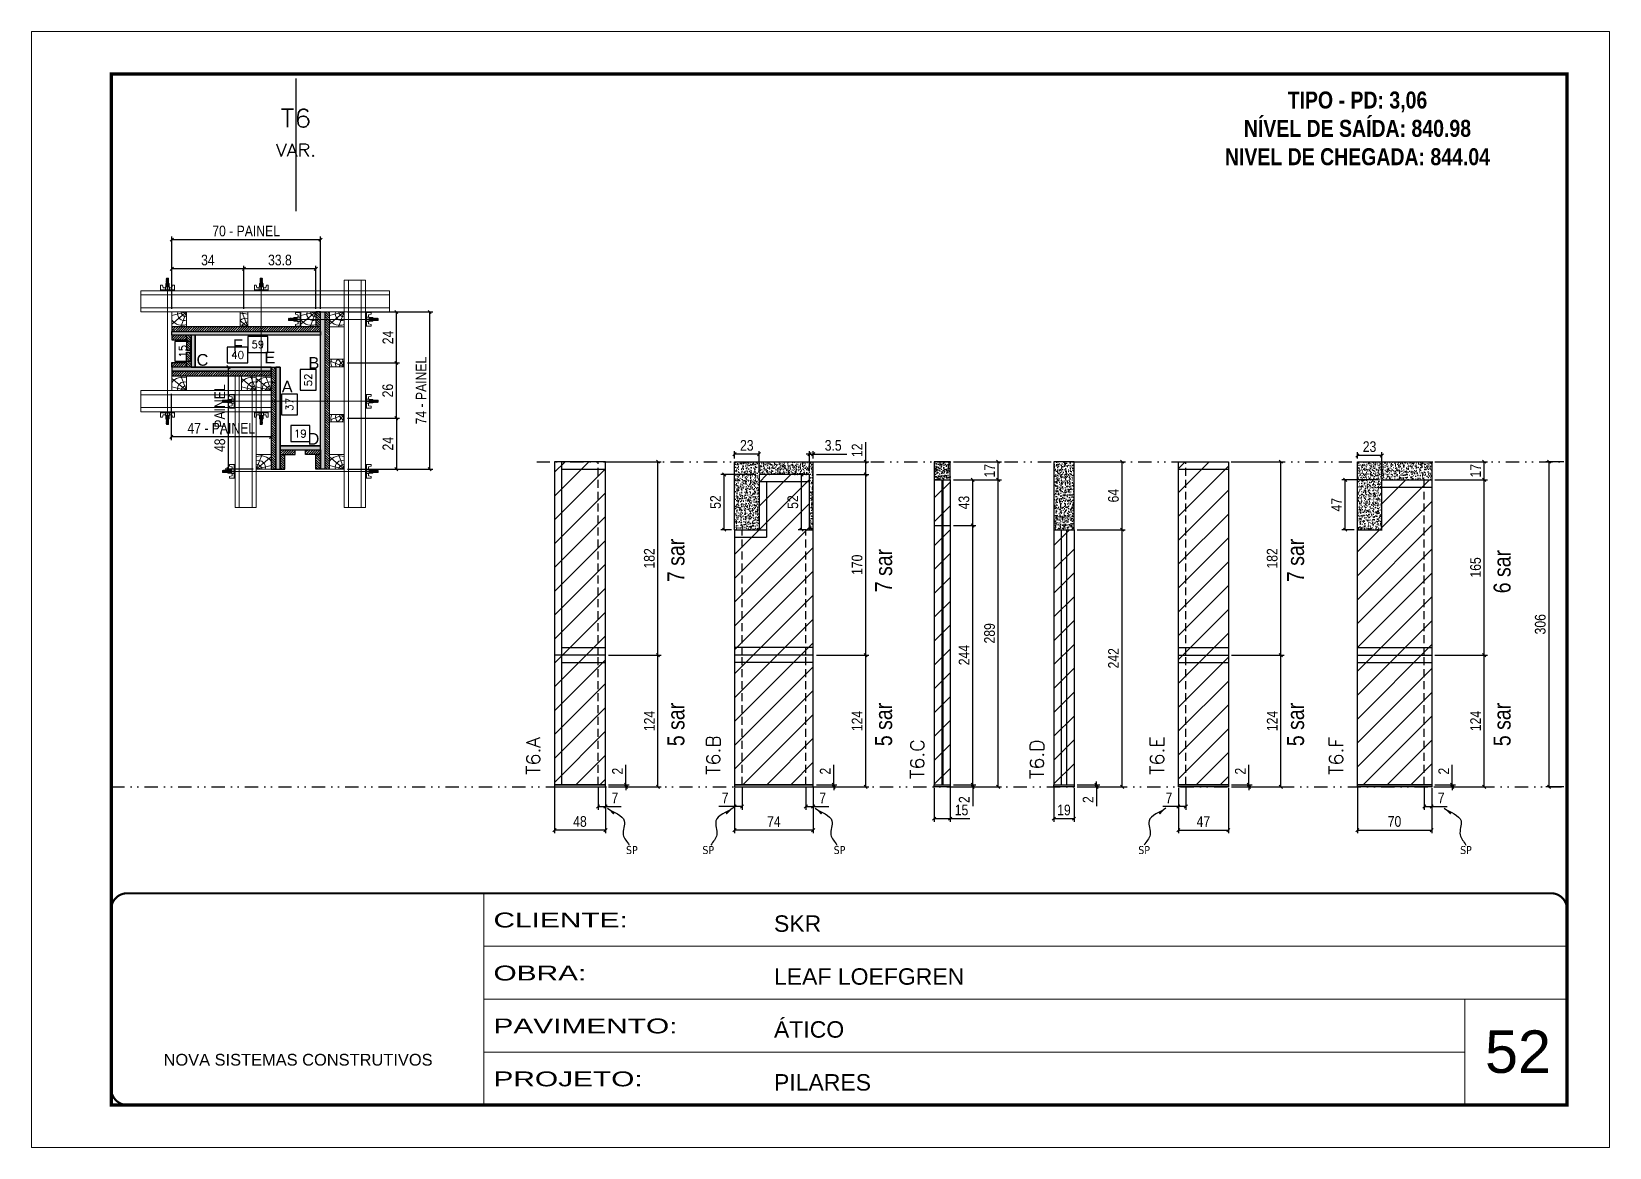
# Model space of a CAD drawing. Extents: x 14400 to 27878, y -21631 to 6985.
# Drawn here: x 19168 to 20653, y -7848 to -6798 of the extents above; entities that cross this region are included whole.
import ezdxf
from ezdxf.enums import TextEntityAlignment as Align

# ---------------------------------------------------------------- set-up
doc = ezdxf.new("R2010")
doc.units = 0
for name, pattern in [('CONTINUO', [0]), ('DASHED', [0.75, 0.5, -0.25]), ('DIVIDE2', [0.625, 0.25, -0.125, 0, -0.125, 0, -0.125]), ('HIDDEN', [0.375, 0.25, -0.125])]:
    doc.linetypes.add(name, pattern=pattern)
for name, color, linetype, lineweight in [('CARIMBO', 255, 'Continuous', 9), ('Folhas', 255, 'Continuous', 9), ('Hachura', 251, 'Continuous', 9), ('Madeira', 126, 'Continuous', 18), ('Perfil Metálico', 224, 'Continuous', 18), ('SARRAFO DE PRESSAO', 251, 'DASHED', 9), ('Texto Seção', 7, 'Continuous', 15)]:
    doc.layers.add(name, color=color, linetype=linetype, lineweight=lineweight)
for name, color, linetype in [('CHAPA', 1, 'Continuous'), ('COTA', 241, 'Continuous'), ('MEIO_PONT', 93, 'Continuous'), ('NOMENCLATURA', 7, 'Continuous'), ('Nível', 160, 'Continuous'), ('Painéis', 200, 'Continuous'), ('SARR_2.2x7', 40, 'Continuous'), ('SARRAFO', 251, 'Continuous'), ('texto', 7, 'Continuous'), ('Texto de Titulo', 7, 'Continuous'), ('Texto Qtd Sarr', 242, 'Continuous'), ('TEXTO_GERAL', 7, 'Continuous')]:
    doc.layers.add(name, color=color, linetype=linetype)
doc.styles.add('ARIAL', font='arial.ttf')
doc.styles.add('ARIAL_NARROW', font='ARIALN.TTF', dxfattribs={"height": 0.2})
doc.styles.add('COTA TECNICA', font='techl___.ttf', dxfattribs={"height": 10})
doc.styles.add('COTA TECNICA 2X', font='techl___.ttf', dxfattribs={"height": 10})
doc.styles.add('COTA TECNICA-50', font='techl___.ttf', dxfattribs={"height": 10})
doc.styles.add('REGUA-120', font='ROMANS.shx', dxfattribs={"height": 15})
doc.styles.add('ROMANC', font='techb___.ttf', dxfattribs={"height": 2.5})
doc.styles.add('ROMANS', font='romans.shx')
doc.styles.get("Standard").update_dxf_attribs({"font": 'arial.ttf'})
doc.styles.add('Tecnologia', font='')
doc.styles.get('Tecnologia').set_extended_font_data('Forgotten Futurist')
doc.dimstyles.new('COTA PAINEL-50', dxfattribs={"dimtxt": 10, "dimasz": 3, "dimexe": 3, "dimexo": 3, "dimgap": 3, "dimtad": 1, "dimdec": 1, "dimzin": 12, "dimdsep": 46, "dimtxsty": 'COTA TECNICA-50', "dimblk1": 'OBLIQUE', "dimblk2": 'OBLIQUE', "dimsah": 1, "dimcen": 0.9, "dimclrd": 4, "dimclre": 4, "dimclrt": 240, "dimadec": 1, "dimazin": 3, "dimtfac": 1, "dimtdec": 1, "dimtmove": 0, "dimatfit": 3, "dimfxl": 1, "dimtolj": 1, "dimtzin": 12, "dimarcsym": 0})
doc.dimstyles.new('PAINEL', dxfattribs={"dimtxt": 10, "dimasz": 3, "dimexe": 3, "dimexo": 3, "dimgap": 3, "dimtad": 1, "dimdec": 1, "dimzin": 12, "dimdsep": 46, "dimtxsty": 'COTA TECNICA', "dimblk1": 'OBLIQUE', "dimblk2": 'OBLIQUE', "dimsah": 1, "dimcen": 0.9, "dimclrd": 4, "dimclre": 4, "dimclrt": 240, "dimadec": 1, "dimazin": 3, "dimtfac": 1, "dimtdec": 1, "dimtmove": 0, "dimatfit": 3, "dimfxl": 1, "dimtolj": 1, "dimtzin": 12, "dimarcsym": 0})
doc.dimstyles.new('SECAO PILAR', dxfattribs={"dimtxt": 10, "dimasz": 3, "dimexe": 3, "dimexo": 3, "dimgap": 3, "dimtad": 1, "dimdec": 1, "dimlfac": 0.5, "dimzin": 12, "dimdsep": 46, "dimtxsty": 'COTA TECNICA 2X', "dimblk1": 'OBLIQUE', "dimblk2": 'OBLIQUE', "dimsah": 1, "dimcen": 0.9, "dimclrd": 256, "dimclre": 256, "dimclrt": 256, "dimadec": 1, "dimazin": 3, "dimtfac": 1, "dimtdec": 1, "dimtmove": 0, "dimatfit": 3, "dimfxl": 1, "dimtolj": 1, "dimtzin": 12, "dimarcsym": 0})
doc.dimstyles.new('SECÇÃO 2', dxfattribs={"dimtxt": 7, "dimasz": 6, "dimexe": 0.18, "dimexo": 2, "dimgap": -4, "dimtad": 3, "dimdec": 1, "dimlfac": 0.5, "dimzin": 12, "dimdsep": 46, "dimtxsty": 'ROMANS', "dimblk": 'ARCHTICK', "dimcen": 0.09, "dimse1": 1, "dimse2": 1, "dimsd1": 1, "dimsd2": 1, "dimclrd": 180, "dimclre": 5, "dimclrt": 1, "dimadec": 0, "dimazin": 3, "dimtfac": 1, "dimtdec": 1, "dimtofl": 0, "dimtmove": 0, "dimatfit": 3, "dimldrblk": 'ARCHTICK', "dimfxl": 1, "dimtolj": 1, "dimtzin": 0, "dimarcsym": 0})
doc.dimstyles.get("Standard").update_dxf_attribs({"dimtxt": 0.18, "dimasz": 0.18, "dimexe": 0.18, "dimexo": 0.0625, "dimgap": 0.09, "dimtad": 0, "dimtih": 1, "dimtoh": 1, "dimdec": 4, "dimzin": 0, "dimdsep": 46, "dimtxsty": 'Standard', "dimcen": 0.09, "dimadec": 0, "dimazin": 0, "dimtfac": 1, "dimtdec": 4, "dimtofl": 0, "dimtmove": 0, "dimatfit": 3, "dimfxl": 1, "dimtolj": 1, "dimtzin": 0, "dimarcsym": 0})
pattern_1 = [(135, (-3514.931, 2081.9534), (-1.12253202, -1.12253202), [])]
pattern_2 = [(225, (9923.5253, -29951.8066), (1.12253202, -1.12253202), [])]
pattern_3 = [(45, (28640.429, 15721.4097), (-1.12253202, 1.12253202), [])]
pattern_4 = [(315, (42401.8853, -16315.9503), (1.12253202, 1.12253202), [])]
pattern_5 = [(135, (-3506.531, 2061.9534), (-1.12253202, -1.12253202), [])]

msp = doc.modelspace()

# ---------------------------------------------------------------- texts
at = {"layer": 'CARIMBO', "style": 'ARIAL'}
msp.add_text('52', height=40, dxfattribs=at).set_placement((20536.328, -7778.03))
at = {"layer": 'NOMENCLATURA', "style": 'ARIAL_NARROW'}
for s, p in [('7 sar', (19782.889, -7316.181)), ('7 sar', (20366.043, -7316.181)), ('7 sar', (19978.357, -7325.688)), ('6 sar', (20560.447, -7326.725)), ('5 sar', (19782.889, -7470.567)), ('5 sar', (19978.357, -7470.567)), ('5 sar', (20366.043, -7470.567)), ('5 sar', (20560.447, -7470.567))]:
    msp.add_text(s, height=16, rotation=90, dxfattribs=at).set_placement(p)
at = {"layer": 'NOMENCLATURA', "color": 2, "insert": (20416.306, -6854.589), "char_height": 16, "attachment_point": 2, "style": 'ROMANC'}
msp.add_mtext_dynamic_manual_height_columns('TIPO - PD: 3,06\\PNÍVEL DE SAÍDA: 840.98\\PNIVEL DE CHEGADA: 844.04', width=432.35115, gutter_width=1, heights=[0], dxfattribs=at)
at = {"layer": 'texto', "color": 0, "char_height": 7.5, "attachment_point": 5}
for insert in [(19733.423, -7568.382), (19805.337, -7568.382), (19928.891, -7568.382), (20215.553, -7568.382), (20518.452, -7568.382)]:
    msp.add_mtext('{\\fTahoma|b0|i0|c0|p34;\\C4;SP}', dxfattribs=dict(at, insert=insert))
at = {"layer": 'Texto Seção', "char_height": 13, "attachment_point": 7, "rotation": 90, "style": 'REGUA-120'}
for s, insert, width in [('T6.A', (19647.175, -7497.639), 285.32988), ('T6.B', (19816.643, -7497.639), 285.32988), ('T6.C', (20008.562, -7501.479), 370.6998), ('T6.D', (20121.149, -7501.479), 370.6998), ('T6.E', (20234.33, -7497.639), 285.32988), ('T6.F', (20402.733, -7497.639), 285.32988)]:
    msp.add_mtext(s, dxfattribs=dict(at, insert=insert, width=width))
at = {"layer": 'TEXTO_GERAL', "style": 'ARIAL'}
for s, p in [('F', (19362.692, -7093.171)), ('C', (19329.313, -7107.102)), ('E', (19392.646, -7104.832)), ('B', (19434.203, -7109.963)), ('A', (19409.066, -7132.296)), ('D', (19433.731, -7181.423))]:
    msp.add_text(s, height=11, dxfattribs=at).set_placement(p, align=Align.MIDDLE_CENTER)

# ---------------------------------------------------------------- blocks, each defined once
blk = doc.blocks.new('9999999999')
at = {"color": 30, "linetype": 'CONTINUO'}
for p, q in [((98564.6, 34230.2), (98564.6, 34429.4)), ((98564.6, 34379.6), (99584, 34379.6)), ((98564.6, 34329.8), (99488, 34329.8)), ((99584, 34329.8), (99488, 34329.8)), ((99488, 34329.8), (99488, 34230.2)), ((98564.6, 34280), (99488, 34280))]:
    blk.add_line(p, q, dxfattribs=at)
at = {"color": 30, "linetype": 'CONTINUO', "const_width": 2}
blk.add_lwpolyline([(99584, 34230.2), (99584, 34414.4, 0.414214), (99569, 34429.4), (98229, 34429.4, 0.414214), (98214, 34414.4), (98214, 34245.2, 0.414214), (98229, 34230.2), (99584, 34230.2)], format="xyb", dxfattribs=at)
at = {"layer": 'Folhas'}
blk.add_lwpolyline([(98139, 34190.2), (99624, 34190.2), (99624, 35240.2), (98139, 35240.2)], close=True, dxfattribs=at)
at = {"layer": 'Folhas', "color": 30, "const_width": 3}
blk.add_lwpolyline([(98214, 34230.2), (99584, 34230.2), (99584, 35200.2), (98214, 35200.2)], close=True, dxfattribs=at)
at = {"color": 7, "linetype": 'Continuous', "ltscale": 5, "style": 'ARIAL'}
for s, height, p in [('SKR', 15.48, (98837.7, 34393.1)), ('LEAF LOEFGREN', 15.483, (98837.7, 34343.3)), ('ÁTICO', 15.48, (98837.7, 34293.5)), ('NOVA SISTEMAS CONSTRUTIVOS', 11.059, (98263.2, 34267.2)), ('PILARES', 15.48, (98837.7, 34243.7))]:
    blk.add_text(s, height=height, dxfattribs=at).set_placement(p)
at = {"layer": 'Folhas', "color": 7, "style": 'Tecnologia', "width": 1.5}
for s, p in [('CLIENTE:', (98573.7, 34397.2)), ('OBRA:', (98573.7, 34347.3)), ('PAVIMENTO:', (98573.7, 34297.5)), ('PROJETO:', (98573.7, 34247.7))]:
    blk.add_text(s, height=14, dxfattribs=at).set_placement(p)
blk = doc.blocks.new('titulo1')
at = {"layer": 'Defpoints', "color": 252, "linetype": 'HIDDEN', "ltscale": 2}
blk.add_line((0, 0), (0, 125), dxfattribs=at)
at = {"layer": 'Defpoints', "style": 'ROMANS', "oblique": 15}
blk.add_attdef('FOLHA', text='', height=10, dxfattribs=at).set_placement((0, 15.6), align=Align.MIDDLE_CENTER)
at = {"layer": 'Texto Qtd Sarr', "color": 3, "style": 'ROMANS', "oblique": 15}
for tag, height, p in [('TITULO', 17, (0, 71.4)), ('SEÇÃO', 12, (0, 41.5))]:
    blk.add_attdef(tag, text='', height=height, dxfattribs=at).set_placement(p, align=Align.MIDDLE_CENTER)
blk = doc.blocks.new('_Oblique')
at = {"color": 0, "linetype": 'ByBlock', "lineweight": -2}
blk.add_line((-0.5, -0.5), (0.5, 0.5), dxfattribs=at)
blk = doc.blocks.new('*D2420')
at = {"layer": 'COTA', "color": 4, "lineweight": -2, "transparency": 16777216}
for p, q in [((20610.5, -7202.9), (20593.6, -7202.9)), ((20596.6, -7508.9), (20596.6, -7202.9)), ((20610.5, -7508.9), (20593.6, -7508.9))]:
    blk.add_line(p, q, dxfattribs=at)
at = {"layer": 'Defpoints', "color": 0, "transparency": 16777216}
for p in [(20596.6, -7202.9), (20613.5, -7202.9), (20613.5, -7508.9)]:
    blk.add_point(p, dxfattribs=at)
at = {"layer": 'COTA', "color": 4, "lineweight": -2, "transparency": 16777216, "xscale": 3, "yscale": 3, "zscale": 3}
for p, rotation in [((20596.6, -7202.9), 90), ((20596.6, -7508.9), 270)]:
    blk.add_blockref('_Oblique', p, dxfattribs=dict(at, rotation=rotation))
at = {"layer": 'COTA', "color": 240, "transparency": 16777216, "insert": (20588.4, -7355.9), "char_height": 10, "attachment_point": 5, "rotation": 90, "style": 'COTA TECNICA'}
blk.add_mtext('\\A1;306', dxfattribs=at)
blk = doc.blocks.new('*D2421')
at = {"layer": 'COTA', "color": 4, "lineweight": -2, "transparency": 16777216}
for p, q in [((19660.6, -7509.9), (19660.6, -7552.6)), ((19708.6, -7509.9), (19708.6, -7552.6)), ((19708.6, -7549.6), (19660.6, -7549.6))]:
    blk.add_line(p, q, dxfattribs=at)
at = {"layer": 'Defpoints', "color": 0, "transparency": 16777216}
for p in [(19660.6, -7506.9), (19708.6, -7506.9), (19660.6, -7549.6)]:
    blk.add_point(p, dxfattribs=at)
at = {"layer": 'COTA', "color": 4, "lineweight": -2, "transparency": 16777216, "xscale": 3, "yscale": 3, "zscale": 3, "rotation": 180}
blk.add_blockref('_Oblique', (19660.6, -7549.6), dxfattribs=at)
at = {"layer": 'COTA', "color": 4, "lineweight": -2, "transparency": 16777216, "xscale": 3, "yscale": 3, "zscale": 3}
blk.add_blockref('_Oblique', (19708.6, -7549.6), dxfattribs=at)
at = {"layer": 'COTA', "color": 240, "transparency": 16777216, "insert": (19684.6, -7541.5), "char_height": 10, "attachment_point": 5, "style": 'COTA TECNICA'}
blk.add_mtext('\\A1;48', dxfattribs=at)
blk = doc.blocks.new('*D2422')
at = {"layer": 'COTA', "color": 4, "lineweight": -2, "transparency": 16777216}
for p, q in [((19701.6, -7509.9), (19701.6, -7530.4)), ((19708.6, -7511.9), (19708.6, -7530.4)), ((19701.6, -7527.4), (19708.6, -7527.4)), ((19708.6, -7527.4), (19723.4, -7527.4))]:
    blk.add_line(p, q, dxfattribs=at)
at = {"layer": 'Defpoints', "color": 0, "transparency": 16777216}
for p in [(19701.6, -7506.9), (19708.6, -7508.9), (19708.6, -7527.4)]:
    blk.add_point(p, dxfattribs=at)
at = {"layer": 'COTA', "color": 4, "lineweight": -2, "transparency": 16777216, "xscale": 3, "yscale": 3, "zscale": 3, "rotation": 180}
blk.add_blockref('_Oblique', (19701.6, -7527.4), dxfattribs=at)
at = {"layer": 'COTA', "color": 4, "lineweight": -2, "transparency": 16777216, "xscale": 3, "yscale": 3, "zscale": 3}
blk.add_blockref('_Oblique', (19708.6, -7527.4), dxfattribs=at)
at = {"layer": 'COTA', "color": 240, "transparency": 16777216, "insert": (19717.5, -7519.3), "char_height": 10, "attachment_point": 5, "style": 'COTA TECNICA-50'}
blk.add_mtext('\\A1;7', dxfattribs=at)
blk = doc.blocks.new('*D2424')
at = {"layer": 'COTA', "color": 4, "linetype": 'ByBlock', "lineweight": -2, "transparency": 16777216}
for p, q in [((19711.6, -7384.9), (19761, -7384.9)), ((19758, -7508.9), (19758, -7384.9)), ((19711.6, -7508.9), (19761, -7508.9))]:
    blk.add_line(p, q, dxfattribs=at)
at = {"layer": 'Defpoints', "color": 0, "linetype": 'ByBlock', "transparency": 16777216}
for p in [(19708.6, -7384.9), (19758, -7384.9), (19708.6, -7508.9)]:
    blk.add_point(p, dxfattribs=at)
at = {"layer": 'COTA', "color": 4, "linetype": 'ByBlock', "lineweight": -2, "transparency": 16777216, "xscale": 3, "yscale": 3, "zscale": 3}
for p, rotation in [((19758, -7384.9), 90), ((19758, -7508.9), 270)]:
    blk.add_blockref('_Oblique', p, dxfattribs=dict(at, rotation=rotation))
at = {"layer": 'COTA', "color": 240, "linetype": 'ByBlock', "transparency": 16777216, "insert": (19749.9, -7446.9), "char_height": 10, "attachment_point": 5, "rotation": 90, "style": 'COTA TECNICA'}
blk.add_mtext('\\A1;124', dxfattribs=at)
blk = doc.blocks.new('*D2423')
at = {"layer": 'COTA', "color": 4, "lineweight": -2, "transparency": 16777216}
for p, q in [((19727.9, -7506.9), (19727.9, -7488.1)), ((19711.6, -7506.9), (19730.9, -7506.9)), ((19711.6, -7508.9), (19730.9, -7508.9)), ((19727.9, -7508.9), (19727.9, -7506.9)), ((19727.9, -7508.9), (19727.9, -7511.9))]:
    blk.add_line(p, q, dxfattribs=at)
at = {"layer": 'Defpoints', "color": 0, "transparency": 16777216}
for p in [(19708.6, -7506.9), (19708.6, -7508.9), (19727.9, -7508.9)]:
    blk.add_point(p, dxfattribs=at)
at = {"layer": 'COTA', "color": 4, "lineweight": -2, "transparency": 16777216, "xscale": 3, "yscale": 3, "zscale": 3}
for p, rotation in [((19727.9, -7506.9), 270), ((19727.9, -7508.9), 90)]:
    blk.add_blockref('_Oblique', p, dxfattribs=dict(at, rotation=rotation))
at = {"layer": 'COTA', "color": 240, "transparency": 16777216, "insert": (19719.9, -7494.1), "char_height": 10, "attachment_point": 5, "rotation": 90, "style": 'COTA TECNICA-50'}
blk.add_mtext('\\A1;2', dxfattribs=at)
blk = doc.blocks.new('*D2425')
at = {"layer": 'COTA', "color": 4, "linetype": 'ByBlock', "lineweight": -2, "transparency": 16777216}
for p, q in [((19711.6, -7384.9), (19761, -7384.9)), ((19758, -7508.9), (19758, -7384.9)), ((19711.6, -7508.9), (19761, -7508.9))]:
    blk.add_line(p, q, dxfattribs=at)
at = {"layer": 'Defpoints', "color": 0, "linetype": 'ByBlock', "transparency": 16777216}
for p in [(19708.6, -7384.9), (19758, -7384.9), (19708.6, -7508.9)]:
    blk.add_point(p, dxfattribs=at)
at = {"layer": 'COTA', "color": 4, "linetype": 'ByBlock', "lineweight": -2, "transparency": 16777216, "xscale": 3, "yscale": 3, "zscale": 3}
for p, rotation in [((19758, -7384.9), 90), ((19758, -7508.9), 270)]:
    blk.add_blockref('_Oblique', p, dxfattribs=dict(at, rotation=rotation))
at = {"layer": 'COTA', "color": 240, "linetype": 'ByBlock', "transparency": 16777216, "insert": (19749.9, -7446.9), "char_height": 10, "attachment_point": 5, "rotation": 90, "style": 'COTA TECNICA'}
blk.add_mtext('\\A1;124', dxfattribs=at)
blk = doc.blocks.new('*D2426')
at = {"layer": 'COTA', "color": 4, "lineweight": -2, "transparency": 16777216}
for p, q in [((19711.6, -7202.9), (19761, -7202.9)), ((19758, -7384.9), (19758, -7202.9)), ((19711.6, -7384.9), (19761, -7384.9))]:
    blk.add_line(p, q, dxfattribs=at)
at = {"layer": 'Defpoints', "color": 0, "transparency": 16777216}
for p in [(19708.6, -7202.9), (19758, -7202.9), (19708.6, -7384.9)]:
    blk.add_point(p, dxfattribs=at)
at = {"layer": 'COTA', "color": 4, "lineweight": -2, "transparency": 16777216, "xscale": 3, "yscale": 3, "zscale": 3}
for p, rotation in [((19758, -7202.9), 90), ((19758, -7384.9), 270)]:
    blk.add_blockref('_Oblique', p, dxfattribs=dict(at, rotation=rotation))
at = {"layer": 'COTA', "color": 240, "transparency": 16777216, "insert": (19749.9, -7293.9), "char_height": 10, "attachment_point": 5, "rotation": 90, "style": 'COTA TECNICA'}
blk.add_mtext('\\A1;182', dxfattribs=at)
blk = doc.blocks.new('*D2427')
at = {"layer": 'COTA', "color": 4, "lineweight": -2, "transparency": 16777216}
for p, q in [((19830.1, -7509.9), (19830.1, -7552.6)), ((19904.1, -7509.9), (19904.1, -7552.6)), ((19904.1, -7549.6), (19830.1, -7549.6))]:
    blk.add_line(p, q, dxfattribs=at)
at = {"layer": 'Defpoints', "color": 0, "transparency": 16777216}
for p in [(19830.1, -7506.9), (19904.1, -7506.9), (19830.1, -7549.6)]:
    blk.add_point(p, dxfattribs=at)
at = {"layer": 'COTA', "color": 4, "lineweight": -2, "transparency": 16777216, "xscale": 3, "yscale": 3, "zscale": 3, "rotation": 180}
blk.add_blockref('_Oblique', (19830.1, -7549.6), dxfattribs=at)
at = {"layer": 'COTA', "color": 4, "lineweight": -2, "transparency": 16777216, "xscale": 3, "yscale": 3, "zscale": 3}
blk.add_blockref('_Oblique', (19904.1, -7549.6), dxfattribs=at)
at = {"layer": 'COTA', "color": 240, "transparency": 16777216, "insert": (19867.1, -7541.5), "char_height": 10, "attachment_point": 5, "style": 'COTA TECNICA'}
blk.add_mtext('\\A1;74', dxfattribs=at)
blk = doc.blocks.new('*D2428')
at = {"layer": 'COTA', "color": 4, "lineweight": -2, "transparency": 16777216}
for p, q in [((19897.1, -7509.9), (19897.1, -7530.4)), ((19904.1, -7511.9), (19904.1, -7530.4)), ((19897.1, -7527.4), (19904.1, -7527.4)), ((19904.1, -7527.4), (19918.8, -7527.4))]:
    blk.add_line(p, q, dxfattribs=at)
at = {"layer": 'Defpoints', "color": 0, "transparency": 16777216}
for p in [(19897.1, -7506.9), (19904.1, -7508.9), (19904.1, -7527.4)]:
    blk.add_point(p, dxfattribs=at)
at = {"layer": 'COTA', "color": 4, "lineweight": -2, "transparency": 16777216, "xscale": 3, "yscale": 3, "zscale": 3, "rotation": 180}
blk.add_blockref('_Oblique', (19897.1, -7527.4), dxfattribs=at)
at = {"layer": 'COTA', "color": 4, "lineweight": -2, "transparency": 16777216, "xscale": 3, "yscale": 3, "zscale": 3}
blk.add_blockref('_Oblique', (19904.1, -7527.4), dxfattribs=at)
at = {"layer": 'COTA', "color": 240, "transparency": 16777216, "insert": (19913, -7519.3), "char_height": 10, "attachment_point": 5, "style": 'COTA TECNICA-50'}
blk.add_mtext('\\A1;7', dxfattribs=at)
blk = doc.blocks.new('*D2430')
at = {"layer": 'COTA', "color": 4, "linetype": 'ByBlock', "lineweight": -2, "transparency": 16777216}
for p, q in [((19907.1, -7384.9), (19956.5, -7384.9)), ((19953.5, -7508.9), (19953.5, -7384.9)), ((19907.1, -7508.9), (19956.5, -7508.9))]:
    blk.add_line(p, q, dxfattribs=at)
at = {"layer": 'Defpoints', "color": 0, "linetype": 'ByBlock', "transparency": 16777216}
for p in [(19904.1, -7384.9), (19953.5, -7384.9), (19904.1, -7508.9)]:
    blk.add_point(p, dxfattribs=at)
at = {"layer": 'COTA', "color": 4, "linetype": 'ByBlock', "lineweight": -2, "transparency": 16777216, "xscale": 3, "yscale": 3, "zscale": 3}
for p, rotation in [((19953.5, -7384.9), 90), ((19953.5, -7508.9), 270)]:
    blk.add_blockref('_Oblique', p, dxfattribs=dict(at, rotation=rotation))
at = {"layer": 'COTA', "color": 240, "linetype": 'ByBlock', "transparency": 16777216, "insert": (19945.4, -7446.9), "char_height": 10, "attachment_point": 5, "rotation": 90, "style": 'COTA TECNICA'}
blk.add_mtext('\\A1;124', dxfattribs=at)
blk = doc.blocks.new('*D2429')
at = {"layer": 'COTA', "color": 4, "lineweight": -2, "transparency": 16777216}
for p, q in [((19923.4, -7506.9), (19923.4, -7488.1)), ((19907.1, -7506.9), (19926.4, -7506.9)), ((19907.1, -7508.9), (19926.4, -7508.9)), ((19923.4, -7508.9), (19923.4, -7506.9)), ((19923.4, -7508.9), (19923.4, -7511.9))]:
    blk.add_line(p, q, dxfattribs=at)
at = {"layer": 'Defpoints', "color": 0, "transparency": 16777216}
for p in [(19904.1, -7506.9), (19904.1, -7508.9), (19923.4, -7508.9)]:
    blk.add_point(p, dxfattribs=at)
at = {"layer": 'COTA', "color": 4, "lineweight": -2, "transparency": 16777216, "xscale": 3, "yscale": 3, "zscale": 3}
for p, rotation in [((19923.4, -7506.9), 270), ((19923.4, -7508.9), 90)]:
    blk.add_blockref('_Oblique', p, dxfattribs=dict(at, rotation=rotation))
at = {"layer": 'COTA', "color": 240, "transparency": 16777216, "insert": (19915.4, -7494.1), "char_height": 10, "attachment_point": 5, "rotation": 90, "style": 'COTA TECNICA-50'}
blk.add_mtext('\\A1;2', dxfattribs=at)
blk = doc.blocks.new('*D2431')
at = {"layer": 'COTA', "color": 4, "linetype": 'ByBlock', "lineweight": -2, "transparency": 16777216}
for p, q in [((19907.1, -7384.9), (19956.5, -7384.9)), ((19953.5, -7508.9), (19953.5, -7384.9)), ((19907.1, -7508.9), (19956.5, -7508.9))]:
    blk.add_line(p, q, dxfattribs=at)
at = {"layer": 'Defpoints', "color": 0, "linetype": 'ByBlock', "transparency": 16777216}
for p in [(19904.1, -7384.9), (19953.5, -7384.9), (19904.1, -7508.9)]:
    blk.add_point(p, dxfattribs=at)
at = {"layer": 'COTA', "color": 4, "linetype": 'ByBlock', "lineweight": -2, "transparency": 16777216, "xscale": 3, "yscale": 3, "zscale": 3}
for p, rotation in [((19953.5, -7384.9), 90), ((19953.5, -7508.9), 270)]:
    blk.add_blockref('_Oblique', p, dxfattribs=dict(at, rotation=rotation))
at = {"layer": 'COTA', "color": 240, "linetype": 'ByBlock', "transparency": 16777216, "insert": (19945.4, -7446.9), "char_height": 10, "attachment_point": 5, "rotation": 90, "style": 'COTA TECNICA'}
blk.add_mtext('\\A1;124', dxfattribs=at)
blk = doc.blocks.new('*D2432')
at = {"layer": 'COTA', "color": 4, "lineweight": -2, "transparency": 16777216}
for p, q in [((19907.1, -7214.9), (19956.5, -7214.9)), ((19953.5, -7384.9), (19953.5, -7214.9)), ((19907.1, -7384.9), (19956.5, -7384.9))]:
    blk.add_line(p, q, dxfattribs=at)
at = {"layer": 'Defpoints', "color": 0, "transparency": 16777216}
for p in [(19904.1, -7214.9), (19953.5, -7214.9), (19904.1, -7384.9)]:
    blk.add_point(p, dxfattribs=at)
at = {"layer": 'COTA', "color": 4, "lineweight": -2, "transparency": 16777216, "xscale": 3, "yscale": 3, "zscale": 3}
for p, rotation in [((19953.5, -7214.9), 90), ((19953.5, -7384.9), 270)]:
    blk.add_blockref('_Oblique', p, dxfattribs=dict(at, rotation=rotation))
at = {"layer": 'COTA', "color": 240, "transparency": 16777216, "insert": (19945.4, -7299.9), "char_height": 10, "attachment_point": 5, "rotation": 90, "style": 'COTA TECNICA'}
blk.add_mtext('\\A1;170', dxfattribs=at)
blk = doc.blocks.new('*D2433')
at = {"layer": 'COTA', "color": 4, "lineweight": -2, "transparency": 16777216}
for p, q in [((19953.5, -7202.9), (19953.5, -7184.6)), ((19907.1, -7202.9), (19956.5, -7202.9)), ((19907.1, -7214.9), (19956.5, -7214.9)), ((19953.5, -7214.9), (19953.5, -7202.9))]:
    blk.add_line(p, q, dxfattribs=at)
at = {"layer": 'Defpoints', "color": 0, "transparency": 16777216}
for p in [(19904.1, -7202.9), (19904.1, -7214.9), (19953.5, -7202.9)]:
    blk.add_point(p, dxfattribs=at)
at = {"layer": 'COTA', "color": 4, "lineweight": -2, "transparency": 16777216, "xscale": 3, "yscale": 3, "zscale": 3}
for p, rotation in [((19953.5, -7202.9), 90), ((19953.5, -7214.9), 270)]:
    blk.add_blockref('_Oblique', p, dxfattribs=dict(at, rotation=rotation))
at = {"layer": 'COTA', "color": 240, "transparency": 16777216, "insert": (19945.4, -7192.2), "char_height": 10, "attachment_point": 5, "rotation": 90, "style": 'COTA TECNICA'}
blk.add_mtext('\\A1;12', dxfattribs=at)
blk = doc.blocks.new('*D2434')
at = {"layer": 'COTA', "color": 4, "lineweight": -2, "transparency": 16777216}
for p, q in [((19830.1, -7199.9), (19830.1, -7192.9)), ((19853.1, -7195.9), (19830.1, -7195.9)), ((19853.1, -7211.9), (19853.1, -7192.9))]:
    blk.add_line(p, q, dxfattribs=at)
at = {"layer": 'Defpoints', "color": 0, "transparency": 16777216}
for p in [(19830.1, -7195.9), (19830.1, -7202.9), (19853.1, -7214.9)]:
    blk.add_point(p, dxfattribs=at)
at = {"layer": 'COTA', "color": 4, "lineweight": -2, "transparency": 16777216, "xscale": 3, "yscale": 3, "zscale": 3, "rotation": 180}
blk.add_blockref('_Oblique', (19830.1, -7195.9), dxfattribs=at)
at = {"layer": 'COTA', "color": 4, "lineweight": -2, "transparency": 16777216, "xscale": 3, "yscale": 3, "zscale": 3}
blk.add_blockref('_Oblique', (19853.1, -7195.9), dxfattribs=at)
at = {"layer": 'COTA', "color": 240, "transparency": 16777216, "insert": (19841.6, -7187.6), "char_height": 10, "attachment_point": 5, "style": 'COTA TECNICA'}
blk.add_mtext('\\A1;23', dxfattribs=at)
blk = doc.blocks.new('*D2435')
at = {"layer": 'COTA', "color": 4, "lineweight": -2, "transparency": 16777216}
for p, q in [((19850.1, -7214.9), (19817.3, -7214.9)), ((19820.3, -7266.9), (19820.3, -7214.9)), ((19827.1, -7266.9), (19817.3, -7266.9))]:
    blk.add_line(p, q, dxfattribs=at)
at = {"layer": 'Defpoints', "color": 0, "transparency": 16777216}
for p in [(19820.3, -7214.9), (19853.1, -7214.9), (19830.1, -7266.9)]:
    blk.add_point(p, dxfattribs=at)
at = {"layer": 'COTA', "color": 4, "lineweight": -2, "transparency": 16777216, "xscale": 3, "yscale": 3, "zscale": 3}
for p, rotation in [((19820.3, -7214.9), 90), ((19820.3, -7266.9), 270)]:
    blk.add_blockref('_Oblique', p, dxfattribs=dict(at, rotation=rotation))
at = {"layer": 'COTA', "color": 240, "transparency": 16777216, "insert": (19812.2, -7240.9), "char_height": 10, "attachment_point": 5, "rotation": 90, "style": 'COTA TECNICA'}
blk.add_mtext('\\A1;52', dxfattribs=at)
blk = doc.blocks.new('*D2436')
at = {"layer": 'COTA', "color": 4, "lineweight": -2, "transparency": 16777216}
for p, q in [((20018, -7509.9), (20018, -7541.8)), ((20033, -7509.9), (20033, -7541.8)), ((20018, -7538.8), (20033, -7538.8)), ((20033, -7538.8), (20051.4, -7538.8))]:
    blk.add_line(p, q, dxfattribs=at)
at = {"layer": 'Defpoints', "color": 0, "transparency": 16777216}
for p in [(20018, -7506.9), (20033, -7506.9), (20033, -7538.8)]:
    blk.add_point(p, dxfattribs=at)
at = {"layer": 'COTA', "color": 4, "lineweight": -2, "transparency": 16777216, "xscale": 3, "yscale": 3, "zscale": 3, "rotation": 180}
blk.add_blockref('_Oblique', (20018, -7538.8), dxfattribs=at)
at = {"layer": 'COTA', "color": 4, "lineweight": -2, "transparency": 16777216, "xscale": 3, "yscale": 3, "zscale": 3}
blk.add_blockref('_Oblique', (20033, -7538.8), dxfattribs=at)
at = {"layer": 'COTA', "color": 240, "transparency": 16777216, "insert": (20043.7, -7530.7), "char_height": 10, "attachment_point": 5, "style": 'COTA TECNICA'}
blk.add_mtext('\\A1;15', dxfattribs=at)
blk = doc.blocks.new('*D2437')
at = {"layer": 'COTA', "color": 4, "lineweight": -2, "transparency": 16777216}
for p, q in [((20036, -7506.9), (20057.2, -7506.9)), ((20036, -7508.9), (20057.2, -7508.9)), ((20054.2, -7506.9), (20054.2, -7503.9)), ((20054.2, -7506.9), (20054.2, -7508.9)), ((20054.2, -7508.9), (20054.2, -7527))]:
    blk.add_line(p, q, dxfattribs=at)
at = {"layer": 'Defpoints', "color": 0, "transparency": 16777216}
for p in [(20033, -7506.9), (20033, -7508.9), (20054.2, -7506.9)]:
    blk.add_point(p, dxfattribs=at)
at = {"layer": 'COTA', "color": 4, "lineweight": -2, "transparency": 16777216, "xscale": 3, "yscale": 3, "zscale": 3}
for p, rotation in [((20054.2, -7506.9), 270), ((20054.2, -7508.9), 90)]:
    blk.add_blockref('_Oblique', p, dxfattribs=dict(at, rotation=rotation))
at = {"layer": 'COTA', "color": 240, "transparency": 16777216, "insert": (20046.2, -7520.9), "char_height": 10, "attachment_point": 5, "rotation": 90, "style": 'COTA TECNICA-50'}
blk.add_mtext('\\A1;2', dxfattribs=at)
blk = doc.blocks.new('*D2438')
at = {"layer": 'COTA', "color": 4, "lineweight": -2, "transparency": 16777216}
for p, q in [((20036, -7219.9), (20081.2, -7219.9)), ((20078.2, -7508.9), (20078.2, -7219.9)), ((20036, -7508.9), (20081.2, -7508.9))]:
    blk.add_line(p, q, dxfattribs=at)
at = {"layer": 'Defpoints', "color": 0, "transparency": 16777216}
for p in [(20033, -7219.9), (20078.2, -7219.9), (20033, -7508.9)]:
    blk.add_point(p, dxfattribs=at)
at = {"layer": 'COTA', "color": 4, "lineweight": -2, "transparency": 16777216, "xscale": 3, "yscale": 3, "zscale": 3}
for p, rotation in [((20078.2, -7219.9), 90), ((20078.2, -7508.9), 270)]:
    blk.add_blockref('_Oblique', p, dxfattribs=dict(at, rotation=rotation))
at = {"layer": 'COTA', "color": 240, "transparency": 16777216, "insert": (20070.1, -7364.4), "char_height": 10, "attachment_point": 5, "rotation": 90, "style": 'COTA TECNICA-50'}
blk.add_mtext('\\A1;289', dxfattribs=at)
blk = doc.blocks.new('*D2444')
at = {"layer": 'COTA', "color": 4, "lineweight": -2, "transparency": 16777216}
for p, q in [((20036, -7202.9), (20081.2, -7202.9)), ((20078.2, -7219.9), (20078.2, -7202.9)), ((20036, -7219.9), (20081.2, -7219.9))]:
    blk.add_line(p, q, dxfattribs=at)
at = {"layer": 'Defpoints', "color": 0, "transparency": 16777216}
for p in [(20033, -7202.9), (20078.2, -7202.9), (20033, -7219.9)]:
    blk.add_point(p, dxfattribs=at)
at = {"layer": 'COTA', "color": 4, "lineweight": -2, "transparency": 16777216, "xscale": 3, "yscale": 3, "zscale": 3}
for p, rotation in [((20078.2, -7202.9), 90), ((20078.2, -7219.9), 270)]:
    blk.add_blockref('_Oblique', p, dxfattribs=dict(at, rotation=rotation))
at = {"layer": 'COTA', "color": 240, "transparency": 16777216, "insert": (20070.1, -7211.4), "char_height": 10, "attachment_point": 5, "rotation": 90, "style": 'COTA TECNICA'}
blk.add_mtext('\\A1;17', dxfattribs=at)
blk = doc.blocks.new('*D2439')
at = {"layer": 'COTA', "color": 4, "lineweight": -2, "transparency": 16777216}
for p, q in [((20130.6, -7509.9), (20130.6, -7541.8)), ((20149.6, -7509.9), (20149.6, -7541.8)), ((20130.6, -7538.8), (20149.6, -7538.8))]:
    blk.add_line(p, q, dxfattribs=at)
at = {"layer": 'Defpoints', "color": 0, "transparency": 16777216}
for p in [(20130.6, -7506.9), (20149.6, -7506.9), (20149.6, -7538.8)]:
    blk.add_point(p, dxfattribs=at)
at = {"layer": 'COTA', "color": 4, "lineweight": -2, "transparency": 16777216, "xscale": 3, "yscale": 3, "zscale": 3, "rotation": 180}
blk.add_blockref('_Oblique', (20130.6, -7538.8), dxfattribs=at)
at = {"layer": 'COTA', "color": 4, "lineweight": -2, "transparency": 16777216, "xscale": 3, "yscale": 3, "zscale": 3}
blk.add_blockref('_Oblique', (20149.6, -7538.8), dxfattribs=at)
at = {"layer": 'COTA', "color": 240, "transparency": 16777216, "insert": (20140.1, -7530.7), "char_height": 10, "attachment_point": 5, "style": 'COTA TECNICA'}
blk.add_mtext('\\A1;19', dxfattribs=at)
blk = doc.blocks.new('*D2440')
at = {"layer": 'COTA', "color": 4, "lineweight": -2, "transparency": 16777216}
for p, q in [((20152.6, -7506.9), (20173.8, -7506.9)), ((20152.6, -7508.9), (20173.8, -7508.9)), ((20170.8, -7506.9), (20170.8, -7503.9)), ((20170.8, -7506.9), (20170.8, -7508.9)), ((20170.8, -7508.9), (20170.8, -7527))]:
    blk.add_line(p, q, dxfattribs=at)
at = {"layer": 'Defpoints', "color": 0, "transparency": 16777216}
for p in [(20149.6, -7506.9), (20149.6, -7508.9), (20170.8, -7506.9)]:
    blk.add_point(p, dxfattribs=at)
at = {"layer": 'COTA', "color": 4, "lineweight": -2, "transparency": 16777216, "xscale": 3, "yscale": 3, "zscale": 3}
for p, rotation in [((20170.8, -7506.9), 270), ((20170.8, -7508.9), 90)]:
    blk.add_blockref('_Oblique', p, dxfattribs=dict(at, rotation=rotation))
at = {"layer": 'COTA', "color": 240, "transparency": 16777216, "insert": (20162.8, -7520.9), "char_height": 10, "attachment_point": 5, "rotation": 90, "style": 'COTA TECNICA-50'}
blk.add_mtext('\\A1;2', dxfattribs=at)
blk = doc.blocks.new('*D2441')
at = {"layer": 'COTA', "color": 4, "lineweight": -2, "transparency": 16777216}
for p, q in [((20152.6, -7266.9), (20197.8, -7266.9)), ((20194.8, -7508.9), (20194.8, -7266.9)), ((20152.6, -7508.9), (20197.8, -7508.9))]:
    blk.add_line(p, q, dxfattribs=at)
at = {"layer": 'Defpoints', "color": 0, "transparency": 16777216}
for p in [(20149.6, -7266.9), (20194.8, -7266.9), (20149.6, -7508.9)]:
    blk.add_point(p, dxfattribs=at)
at = {"layer": 'COTA', "color": 4, "lineweight": -2, "transparency": 16777216, "xscale": 3, "yscale": 3, "zscale": 3}
for p, rotation in [((20194.8, -7266.9), 90), ((20194.8, -7508.9), 270)]:
    blk.add_blockref('_Oblique', p, dxfattribs=dict(at, rotation=rotation))
at = {"layer": 'COTA', "color": 240, "transparency": 16777216, "insert": (20186.7, -7387.9), "char_height": 10, "attachment_point": 5, "rotation": 90, "style": 'COTA TECNICA-50'}
blk.add_mtext('\\A1;242', dxfattribs=at)
blk = doc.blocks.new('*D2445')
at = {"layer": 'COTA', "color": 4, "lineweight": -2, "transparency": 16777216}
for p, q in [((20152.6, -7202.9), (20197.8, -7202.9)), ((20194.8, -7266.9), (20194.8, -7202.9)), ((20152.6, -7266.9), (20197.8, -7266.9))]:
    blk.add_line(p, q, dxfattribs=at)
at = {"layer": 'Defpoints', "color": 0, "transparency": 16777216}
for p in [(20149.6, -7202.9), (20194.8, -7202.9), (20149.6, -7266.9)]:
    blk.add_point(p, dxfattribs=at)
at = {"layer": 'COTA', "color": 4, "lineweight": -2, "transparency": 16777216, "xscale": 3, "yscale": 3, "zscale": 3}
for p, rotation in [((20194.8, -7202.9), 90), ((20194.8, -7266.9), 270)]:
    blk.add_blockref('_Oblique', p, dxfattribs=dict(at, rotation=rotation))
at = {"layer": 'COTA', "color": 240, "transparency": 16777216, "insert": (20186.7, -7234.9), "char_height": 10, "attachment_point": 5, "rotation": 90, "style": 'COTA TECNICA'}
blk.add_mtext('\\A1;64', dxfattribs=at)
blk = doc.blocks.new('*D2443')
at = {"layer": 'COTA', "color": 4, "lineweight": -2, "transparency": 16777216}
for p, q in [((20036, -7262.9), (20057.2, -7262.9)), ((20054.2, -7506.9), (20054.2, -7262.9)), ((20036, -7506.9), (20057.2, -7506.9))]:
    blk.add_line(p, q, dxfattribs=at)
at = {"layer": 'Defpoints', "color": 0, "transparency": 16777216}
for p in [(20033, -7262.9), (20054.2, -7262.9), (20033, -7506.9)]:
    blk.add_point(p, dxfattribs=at)
at = {"layer": 'COTA', "color": 4, "lineweight": -2, "transparency": 16777216, "xscale": 3, "yscale": 3, "zscale": 3}
for p, rotation in [((20054.2, -7262.9), 90), ((20054.2, -7506.9), 270)]:
    blk.add_blockref('_Oblique', p, dxfattribs=dict(at, rotation=rotation))
at = {"layer": 'COTA', "color": 240, "transparency": 16777216, "insert": (20046.1, -7384.9), "char_height": 10, "attachment_point": 5, "rotation": 90, "style": 'COTA TECNICA'}
blk.add_mtext('\\A1;244', dxfattribs=at)
blk = doc.blocks.new('*D2442')
at = {"layer": 'COTA', "color": 4, "lineweight": -2, "transparency": 16777216}
for p, q in [((20036, -7219.9), (20057.2, -7219.9)), ((20054.2, -7262.9), (20054.2, -7219.9)), ((20036, -7262.9), (20057.2, -7262.9))]:
    blk.add_line(p, q, dxfattribs=at)
at = {"layer": 'Defpoints', "color": 0, "transparency": 16777216}
for p in [(20033, -7219.9), (20054.2, -7219.9), (20033, -7262.9)]:
    blk.add_point(p, dxfattribs=at)
at = {"layer": 'COTA', "color": 4, "lineweight": -2, "transparency": 16777216, "xscale": 3, "yscale": 3, "zscale": 3}
for p, rotation in [((20054.2, -7219.9), 90), ((20054.2, -7262.9), 270)]:
    blk.add_blockref('_Oblique', p, dxfattribs=dict(at, rotation=rotation))
at = {"layer": 'COTA', "color": 240, "transparency": 16777216, "insert": (20046, -7241.4), "char_height": 10, "attachment_point": 5, "rotation": 90, "style": 'COTA TECNICA'}
blk.add_mtext('\\A1;43', dxfattribs=at)
blk = doc.blocks.new('*D2446')
at = {"layer": 'COTA', "color": 4, "lineweight": -2, "transparency": 16777216}
for p, q in [((20247.8, -7509.9), (20247.8, -7552.6)), ((20294.8, -7509.9), (20294.8, -7552.6)), ((20247.8, -7549.6), (20294.8, -7549.6))]:
    blk.add_line(p, q, dxfattribs=at)
at = {"layer": 'Defpoints', "color": 0, "transparency": 16777216}
for p in [(20247.8, -7506.9), (20294.8, -7506.9), (20294.8, -7549.6)]:
    blk.add_point(p, dxfattribs=at)
at = {"layer": 'COTA', "color": 4, "lineweight": -2, "transparency": 16777216, "xscale": 3, "yscale": 3, "zscale": 3, "rotation": 180}
blk.add_blockref('_Oblique', (20247.8, -7549.6), dxfattribs=at)
at = {"layer": 'COTA', "color": 4, "lineweight": -2, "transparency": 16777216, "xscale": 3, "yscale": 3, "zscale": 3}
blk.add_blockref('_Oblique', (20294.8, -7549.6), dxfattribs=at)
at = {"layer": 'COTA', "color": 240, "transparency": 16777216, "insert": (20271.3, -7541.5), "char_height": 10, "attachment_point": 5, "style": 'COTA TECNICA'}
blk.add_mtext('\\A1;47', dxfattribs=at)
blk = doc.blocks.new('*D2447')
at = {"layer": 'COTA', "color": 4, "lineweight": -2, "transparency": 16777216}
for p, q in [((20247.8, -7511.9), (20247.8, -7530.4)), ((20254.8, -7509.9), (20254.8, -7530.4)), ((20247.8, -7527.4), (20233.1, -7527.4)), ((20254.8, -7527.4), (20247.8, -7527.4))]:
    blk.add_line(p, q, dxfattribs=at)
at = {"layer": 'Defpoints', "color": 0, "transparency": 16777216}
for p in [(20247.8, -7508.9), (20254.8, -7506.9), (20247.8, -7527.4)]:
    blk.add_point(p, dxfattribs=at)
at = {"layer": 'COTA', "color": 4, "lineweight": -2, "transparency": 16777216, "xscale": 3, "yscale": 3, "zscale": 3, "rotation": 180}
blk.add_blockref('_Oblique', (20247.8, -7527.4), dxfattribs=at)
at = {"layer": 'COTA', "color": 4, "lineweight": -2, "transparency": 16777216, "xscale": 3, "yscale": 3, "zscale": 3}
blk.add_blockref('_Oblique', (20254.8, -7527.4), dxfattribs=at)
at = {"layer": 'COTA', "color": 240, "transparency": 16777216, "insert": (20238.9, -7519.3), "char_height": 10, "attachment_point": 5, "style": 'COTA TECNICA-50'}
blk.add_mtext('\\A1;7', dxfattribs=at)
blk = doc.blocks.new('*D2448')
at = {"layer": 'COTA', "color": 4, "lineweight": -2, "transparency": 16777216}
for p, q in [((20314.1, -7506.9), (20314.1, -7488.1)), ((20297.8, -7506.9), (20317.1, -7506.9)), ((20297.8, -7508.9), (20317.1, -7508.9)), ((20314.1, -7508.9), (20314.1, -7506.9)), ((20314.1, -7508.9), (20314.1, -7511.9))]:
    blk.add_line(p, q, dxfattribs=at)
at = {"layer": 'Defpoints', "color": 0, "transparency": 16777216}
for p in [(20294.8, -7506.9), (20294.8, -7508.9), (20314.1, -7508.9)]:
    blk.add_point(p, dxfattribs=at)
at = {"layer": 'COTA', "color": 4, "lineweight": -2, "transparency": 16777216, "xscale": 3, "yscale": 3, "zscale": 3}
for p, rotation in [((20314.1, -7506.9), 270), ((20314.1, -7508.9), 90)]:
    blk.add_blockref('_Oblique', p, dxfattribs=dict(at, rotation=rotation))
at = {"layer": 'COTA', "color": 240, "transparency": 16777216, "insert": (20306.1, -7494.1), "char_height": 10, "attachment_point": 5, "rotation": 90, "style": 'COTA TECNICA-50'}
blk.add_mtext('\\A1;2', dxfattribs=at)
blk = doc.blocks.new('*D2449')
at = {"layer": 'COTA', "color": 4, "linetype": 'ByBlock', "lineweight": -2, "transparency": 16777216}
for p, q in [((20297.8, -7384.9), (20347.2, -7384.9)), ((20344.2, -7508.9), (20344.2, -7384.9)), ((20297.8, -7508.9), (20347.2, -7508.9))]:
    blk.add_line(p, q, dxfattribs=at)
at = {"layer": 'Defpoints', "color": 0, "linetype": 'ByBlock', "transparency": 16777216}
for p in [(20294.8, -7384.9), (20344.2, -7384.9), (20294.8, -7508.9)]:
    blk.add_point(p, dxfattribs=at)
at = {"layer": 'COTA', "color": 4, "linetype": 'ByBlock', "lineweight": -2, "transparency": 16777216, "xscale": 3, "yscale": 3, "zscale": 3}
for p, rotation in [((20344.2, -7384.9), 90), ((20344.2, -7508.9), 270)]:
    blk.add_blockref('_Oblique', p, dxfattribs=dict(at, rotation=rotation))
at = {"layer": 'COTA', "color": 240, "linetype": 'ByBlock', "transparency": 16777216, "insert": (20336.1, -7446.9), "char_height": 10, "attachment_point": 5, "rotation": 90, "style": 'COTA TECNICA'}
blk.add_mtext('\\A1;124', dxfattribs=at)
blk = doc.blocks.new('*D2450')
at = {"layer": 'COTA', "color": 4, "linetype": 'ByBlock', "lineweight": -2, "transparency": 16777216}
for p, q in [((20297.8, -7384.9), (20347.2, -7384.9)), ((20344.2, -7508.9), (20344.2, -7384.9)), ((20297.8, -7508.9), (20347.2, -7508.9))]:
    blk.add_line(p, q, dxfattribs=at)
at = {"layer": 'Defpoints', "color": 0, "linetype": 'ByBlock', "transparency": 16777216}
for p in [(20294.8, -7384.9), (20344.2, -7384.9), (20294.8, -7508.9)]:
    blk.add_point(p, dxfattribs=at)
at = {"layer": 'COTA', "color": 4, "linetype": 'ByBlock', "lineweight": -2, "transparency": 16777216, "xscale": 3, "yscale": 3, "zscale": 3}
for p, rotation in [((20344.2, -7384.9), 90), ((20344.2, -7508.9), 270)]:
    blk.add_blockref('_Oblique', p, dxfattribs=dict(at, rotation=rotation))
at = {"layer": 'COTA', "color": 240, "linetype": 'ByBlock', "transparency": 16777216, "insert": (20336.1, -7446.9), "char_height": 10, "attachment_point": 5, "rotation": 90, "style": 'COTA TECNICA'}
blk.add_mtext('\\A1;124', dxfattribs=at)
blk = doc.blocks.new('*D2451')
at = {"layer": 'COTA', "color": 4, "lineweight": -2, "transparency": 16777216}
for p, q in [((20297.8, -7202.9), (20347.2, -7202.9)), ((20344.2, -7384.9), (20344.2, -7202.9)), ((20297.8, -7384.9), (20347.2, -7384.9))]:
    blk.add_line(p, q, dxfattribs=at)
at = {"layer": 'Defpoints', "color": 0, "transparency": 16777216}
for p in [(20294.8, -7202.9), (20344.2, -7202.9), (20294.8, -7384.9)]:
    blk.add_point(p, dxfattribs=at)
at = {"layer": 'COTA', "color": 4, "lineweight": -2, "transparency": 16777216, "xscale": 3, "yscale": 3, "zscale": 3}
for p, rotation in [((20344.2, -7202.9), 90), ((20344.2, -7384.9), 270)]:
    blk.add_blockref('_Oblique', p, dxfattribs=dict(at, rotation=rotation))
at = {"layer": 'COTA', "color": 240, "transparency": 16777216, "insert": (20336.1, -7293.9), "char_height": 10, "attachment_point": 5, "rotation": 90, "style": 'COTA TECNICA'}
blk.add_mtext('\\A1;182', dxfattribs=at)
blk = doc.blocks.new('*D2452')
at = {"layer": 'COTA', "color": 4, "lineweight": -2, "transparency": 16777216}
for p, q in [((20416.2, -7509.9), (20416.2, -7552.6)), ((20486.2, -7509.9), (20486.2, -7552.6)), ((20416.2, -7549.6), (20486.2, -7549.6))]:
    blk.add_line(p, q, dxfattribs=at)
at = {"layer": 'Defpoints', "color": 0, "transparency": 16777216}
for p in [(20416.2, -7506.9), (20486.2, -7506.9), (20486.2, -7549.6)]:
    blk.add_point(p, dxfattribs=at)
at = {"layer": 'COTA', "color": 4, "lineweight": -2, "transparency": 16777216, "xscale": 3, "yscale": 3, "zscale": 3, "rotation": 180}
blk.add_blockref('_Oblique', (20416.2, -7549.6), dxfattribs=at)
at = {"layer": 'COTA', "color": 4, "lineweight": -2, "transparency": 16777216, "xscale": 3, "yscale": 3, "zscale": 3}
blk.add_blockref('_Oblique', (20486.2, -7549.6), dxfattribs=at)
at = {"layer": 'COTA', "color": 240, "transparency": 16777216, "insert": (20451.2, -7541.5), "char_height": 10, "attachment_point": 5, "style": 'COTA TECNICA'}
blk.add_mtext('\\A1;70', dxfattribs=at)
blk = doc.blocks.new('*D2453')
at = {"layer": 'COTA', "color": 4, "lineweight": -2, "transparency": 16777216}
for p, q in [((20505.5, -7506.9), (20505.5, -7488.1)), ((20489.2, -7506.9), (20508.5, -7506.9)), ((20489.2, -7508.9), (20508.5, -7508.9)), ((20505.5, -7508.9), (20505.5, -7506.9)), ((20505.5, -7508.9), (20505.5, -7511.9))]:
    blk.add_line(p, q, dxfattribs=at)
at = {"layer": 'Defpoints', "color": 0, "transparency": 16777216}
for p in [(20486.2, -7506.9), (20486.2, -7508.9), (20505.5, -7508.9)]:
    blk.add_point(p, dxfattribs=at)
at = {"layer": 'COTA', "color": 4, "lineweight": -2, "transparency": 16777216, "xscale": 3, "yscale": 3, "zscale": 3}
for p, rotation in [((20505.5, -7506.9), 270), ((20505.5, -7508.9), 90)]:
    blk.add_blockref('_Oblique', p, dxfattribs=dict(at, rotation=rotation))
at = {"layer": 'COTA', "color": 240, "transparency": 16777216, "insert": (20497.5, -7494.1), "char_height": 10, "attachment_point": 5, "rotation": 90, "style": 'COTA TECNICA-50'}
blk.add_mtext('\\A1;2', dxfattribs=at)
blk = doc.blocks.new('*D2454')
at = {"layer": 'COTA', "color": 4, "linetype": 'ByBlock', "lineweight": -2, "transparency": 16777216}
for p, q in [((20489.2, -7384.9), (20538.6, -7384.9)), ((20535.6, -7508.9), (20535.6, -7384.9)), ((20489.2, -7508.9), (20538.6, -7508.9))]:
    blk.add_line(p, q, dxfattribs=at)
at = {"layer": 'Defpoints', "color": 0, "linetype": 'ByBlock', "transparency": 16777216}
for p in [(20486.2, -7384.9), (20535.6, -7384.9), (20486.2, -7508.9)]:
    blk.add_point(p, dxfattribs=at)
at = {"layer": 'COTA', "color": 4, "linetype": 'ByBlock', "lineweight": -2, "transparency": 16777216, "xscale": 3, "yscale": 3, "zscale": 3}
for p, rotation in [((20535.6, -7384.9), 90), ((20535.6, -7508.9), 270)]:
    blk.add_blockref('_Oblique', p, dxfattribs=dict(at, rotation=rotation))
at = {"layer": 'COTA', "color": 240, "linetype": 'ByBlock', "transparency": 16777216, "insert": (20527.5, -7446.9), "char_height": 10, "attachment_point": 5, "rotation": 90, "style": 'COTA TECNICA'}
blk.add_mtext('\\A1;124', dxfattribs=at)
blk = doc.blocks.new('*D2455')
at = {"layer": 'COTA', "color": 4, "linetype": 'ByBlock', "lineweight": -2, "transparency": 16777216}
for p, q in [((20489.2, -7384.9), (20538.6, -7384.9)), ((20535.6, -7508.9), (20535.6, -7384.9)), ((20489.2, -7508.9), (20538.6, -7508.9))]:
    blk.add_line(p, q, dxfattribs=at)
at = {"layer": 'Defpoints', "color": 0, "linetype": 'ByBlock', "transparency": 16777216}
for p in [(20486.2, -7384.9), (20535.6, -7384.9), (20486.2, -7508.9)]:
    blk.add_point(p, dxfattribs=at)
at = {"layer": 'COTA', "color": 4, "linetype": 'ByBlock', "lineweight": -2, "transparency": 16777216, "xscale": 3, "yscale": 3, "zscale": 3}
for p, rotation in [((20535.6, -7384.9), 90), ((20535.6, -7508.9), 270)]:
    blk.add_blockref('_Oblique', p, dxfattribs=dict(at, rotation=rotation))
at = {"layer": 'COTA', "color": 240, "linetype": 'ByBlock', "transparency": 16777216, "insert": (20527.5, -7446.9), "char_height": 10, "attachment_point": 5, "rotation": 90, "style": 'COTA TECNICA'}
blk.add_mtext('\\A1;124', dxfattribs=at)
blk = doc.blocks.new('*D2456')
at = {"layer": 'COTA', "color": 4, "lineweight": -2, "transparency": 16777216}
for p, q in [((20489.2, -7219.9), (20538.6, -7219.9)), ((20535.6, -7384.9), (20535.6, -7219.9)), ((20489.2, -7384.9), (20538.6, -7384.9))]:
    blk.add_line(p, q, dxfattribs=at)
at = {"layer": 'Defpoints', "color": 0, "transparency": 16777216}
for p in [(20486.2, -7219.9), (20535.6, -7219.9), (20486.2, -7384.9)]:
    blk.add_point(p, dxfattribs=at)
at = {"layer": 'COTA', "color": 4, "lineweight": -2, "transparency": 16777216, "xscale": 3, "yscale": 3, "zscale": 3}
for p, rotation in [((20535.6, -7219.9), 90), ((20535.6, -7384.9), 270)]:
    blk.add_blockref('_Oblique', p, dxfattribs=dict(at, rotation=rotation))
at = {"layer": 'COTA', "color": 240, "transparency": 16777216, "insert": (20527.5, -7302.4), "char_height": 10, "attachment_point": 5, "rotation": 90, "style": 'COTA TECNICA'}
blk.add_mtext('\\A1;165', dxfattribs=at)
blk = doc.blocks.new('*D2457')
at = {"layer": 'COTA', "color": 4, "lineweight": -2, "transparency": 16777216}
for p, q in [((20479.2, -7509.9), (20479.2, -7530.4)), ((20486.2, -7511.9), (20486.2, -7530.4)), ((20479.2, -7527.4), (20486.2, -7527.4)), ((20486.2, -7527.4), (20500.9, -7527.4))]:
    blk.add_line(p, q, dxfattribs=at)
at = {"layer": 'Defpoints', "color": 0, "transparency": 16777216}
for p in [(20479.2, -7506.9), (20486.2, -7508.9), (20486.2, -7527.4)]:
    blk.add_point(p, dxfattribs=at)
at = {"layer": 'COTA', "color": 4, "lineweight": -2, "transparency": 16777216, "xscale": 3, "yscale": 3, "zscale": 3, "rotation": 180}
blk.add_blockref('_Oblique', (20479.2, -7527.4), dxfattribs=at)
at = {"layer": 'COTA', "color": 4, "lineweight": -2, "transparency": 16777216, "xscale": 3, "yscale": 3, "zscale": 3}
blk.add_blockref('_Oblique', (20486.2, -7527.4), dxfattribs=at)
at = {"layer": 'COTA', "color": 240, "transparency": 16777216, "insert": (20495.1, -7519.3), "char_height": 10, "attachment_point": 5, "style": 'COTA TECNICA-50'}
blk.add_mtext('\\A1;7', dxfattribs=at)
blk = doc.blocks.new('*D2458')
at = {"layer": 'COTA', "color": 4, "lineweight": -2, "transparency": 16777216}
for p, q in [((20489.2, -7202.9), (20538.6, -7202.9)), ((20535.6, -7219.9), (20535.6, -7202.9)), ((20489.2, -7219.9), (20538.6, -7219.9))]:
    blk.add_line(p, q, dxfattribs=at)
at = {"layer": 'Defpoints', "color": 0, "transparency": 16777216}
for p in [(20486.2, -7202.9), (20535.6, -7202.9), (20486.2, -7219.9)]:
    blk.add_point(p, dxfattribs=at)
at = {"layer": 'COTA', "color": 4, "lineweight": -2, "transparency": 16777216, "xscale": 3, "yscale": 3, "zscale": 3}
for p, rotation in [((20535.6, -7202.9), 90), ((20535.6, -7219.9), 270)]:
    blk.add_blockref('_Oblique', p, dxfattribs=dict(at, rotation=rotation))
at = {"layer": 'COTA', "color": 240, "transparency": 16777216, "insert": (20527.5, -7211.4), "char_height": 10, "attachment_point": 5, "rotation": 90, "style": 'COTA TECNICA'}
blk.add_mtext('\\A1;17', dxfattribs=at)
blk = doc.blocks.new('PONTALETE')
at = {"layer": 'Madeira'}
for q in [(2.71, 7), (7, 5.76), (7, 1.74)]:
    blk.add_line((0, 0), q, dxfattribs=at)
blk.add_lwpolyline([(0, 0), (7, 0), (7, 7), (0, 7)], close=True, dxfattribs=at)
for centre, radius, start, end in [((2.04, 0.06), 6.23, 37.28179, 109.09128), ((1.09, 0.9), 3.19, 343.60304, 109.98471), ((-0.21, -0.78), 3.09, 14.63219, 86.0383)]:
    blk.add_arc(centre, radius, start, end, dxfattribs=at)
blk = doc.blocks.new('*D2919')
at = {"layer": 'COTA', "color": 180, "lineweight": -2, "transparency": 16777216}
for p, q in [((19436.4, -7116.3), (19421.4, -7116.3)), ((19421.4, -7116.3), (19421.4, -7135.7)), ((19436.4, -7135.7), (19436.4, -7116.3)), ((19421.4, -7135.7), (19436.4, -7135.7))]:
    blk.add_line(p, q, dxfattribs=at)
at = {"layer": 'Defpoints', "color": 0, "transparency": 16777216}
for p in [(19440.4, -7084), (19440.4, -7084), (19440.4, -7188)]:
    blk.add_point(p, dxfattribs=at)
at = {"layer": 'COTA', "color": 1, "transparency": 16777216, "insert": (19428.9, -7126), "char_height": 7, "attachment_point": 5, "rotation": 90, "style": 'ROMANS'}
blk.add_mtext('\\A1;52', dxfattribs=at)
blk = doc.blocks.new('_ArchTick')
at = {"color": 0, "linetype": 'ByBlock', "const_width": 0.15}
blk.add_lwpolyline([(-0.5, -0.5), (0.5, 0.5)], dxfattribs=at)
blk = doc.blocks.new('*D2920')
at = {"layer": 'COTA', "color": 180, "lineweight": -2, "transparency": 16777216}
for p, q in [((19390.9, -7085.1), (19371.9, -7085.1)), ((19371.9, -7085.1), (19371.9, -7100.1)), ((19390.9, -7100.1), (19390.9, -7085.1)), ((19371.9, -7100.1), (19390.9, -7100.1))]:
    blk.add_line(p, q, dxfattribs=at)
at = {"layer": 'Defpoints', "color": 0, "transparency": 16777216}
for p in [(19322.4, -7084), (19440.4, -7084), (19322.4, -7104.1)]:
    blk.add_point(p, dxfattribs=at)
at = {"layer": 'COTA', "color": 1, "transparency": 16777216, "insert": (19381.4, -7092.6), "char_height": 7, "attachment_point": 5, "style": 'ROMANS'}
blk.add_mtext('\\A1;59', dxfattribs=at)
blk = doc.blocks.new('*D2921')
at = {"layer": 'COTA', "color": 180, "lineweight": -2, "transparency": 16777216}
for p, q in [((19372.1, -7095), (19352.7, -7095)), ((19352.7, -7095), (19352.7, -7110)), ((19372.1, -7110), (19372.1, -7095)), ((19352.7, -7110), (19372.1, -7110))]:
    blk.add_line(p, q, dxfattribs=at)
at = {"layer": 'Defpoints', "color": 0, "transparency": 16777216}
for p in [(19322.4, -7114), (19322.4, -7114), (19402.4, -7114)]:
    blk.add_point(p, dxfattribs=at)
at = {"layer": 'COTA', "color": 1, "transparency": 16777216, "insert": (19362.4, -7102.5), "char_height": 7, "attachment_point": 5, "style": 'ROMANS'}
blk.add_mtext('\\A1;40', dxfattribs=at)
blk = doc.blocks.new('*D2922')
at = {"layer": 'COTA', "color": 180, "lineweight": -2, "transparency": 16777216}
for p, q in [((19318.4, -7089.8), (19303.4, -7089.8)), ((19303.4, -7089.8), (19303.4, -7108.2)), ((19318.4, -7108.2), (19318.4, -7089.8)), ((19303.4, -7108.2), (19318.4, -7108.2))]:
    blk.add_line(p, q, dxfattribs=at)
at = {"layer": 'Defpoints', "color": 0, "transparency": 16777216}
for p in [(19322.4, -7084), (19322.4, -7114), (19322.4, -7114)]:
    blk.add_point(p, dxfattribs=at)
at = {"layer": 'COTA', "color": 1, "transparency": 16777216, "insert": (19310.9, -7099), "char_height": 7, "attachment_point": 5, "rotation": 90, "style": 'ROMANS'}
blk.add_mtext('\\A1;15', dxfattribs=at)
blk = doc.blocks.new('*D2923')
at = {"layer": 'COTA', "color": 180, "lineweight": -2, "transparency": 16777216}
for p, q in [((19430.4, -7169), (19412.4, -7169)), ((19412.4, -7169), (19412.4, -7184)), ((19430.4, -7184), (19430.4, -7169)), ((19412.4, -7184), (19430.4, -7184))]:
    blk.add_line(p, q, dxfattribs=at)
at = {"layer": 'Defpoints', "color": 0, "transparency": 16777216}
for p in [(19402.4, -7188), (19440.4, -7188), (19440.4, -7188)]:
    blk.add_point(p, dxfattribs=at)
at = {"layer": 'COTA', "color": 1, "transparency": 16777216, "insert": (19421.4, -7176.5), "char_height": 7, "attachment_point": 5, "style": 'ROMANS'}
blk.add_mtext('\\A1;19', dxfattribs=at)
blk = doc.blocks.new('C')
at = {"layer": 'Hachura', "color": 0}
for p, q in [((0, 3.22), (0, -3.22)), ((0.45, 3.22), (0, 3.22)), ((0.46, 3.16), (0, 3.16)), ((0.46, 3.05), (0, 3.05)), ((0.46, 2.88), (0, 2.88)), ((0, 2.75), (0, -1.16)), ((0.46, 2.65), (0, 2.65)), ((0.46, 2.23), (0, 2.23)), ((0.46, 1.51), (0, 1.51)), ((0.39, 0.49), (0.17, 0.49)), ((0.45, -3.23), (0.45, 3.22)), ((0.45, 3.22), (2.58, 3.22)), ((1.74, 0.97), (0.45, 0.97)), ((1.45, 0.1), (0.45, 0.1)), ((1.35, 1.94), (1.35, 0.96)), ((2.58, 2.39), (1.47, 2.09)), ((1.74, -0.97), (1.74, 0.97)), ((1.74, 0.97), (1.74, 0.84)), ((1.74, 0.97), (1.74, 0.84)), ((1.74, 0.84), (3.35, 0.84)), ((3.35, 0.45), (1.74, 0.45)), ((2.58, 3.22), (2.58, 2.39)), ((3.32, 0.84), (3.32, -0.84)), ((3.35, 0.84), (3.35, -0.84)), ((3.68, 0.45), (3.35, 0.45)), ((3.84, -0.52), (3.35, 0.45)), ((3.35, 0.06), (3.67, -0.57)), ((3.68, 0.45), (4.16, -0.52)), ((3.72, 0.5), (4.25, -0.57)), ((4.37, -0.55), (3.83, 0.53)), ((4.15, 0.45), (3.93, 0.45)), ((4.42, -0.52), (3.93, 0.45)), ((4.15, 0.45), (4.26, 0.45)), ((4.26, 0.45), (4.74, -0.52)), ((4.3, 0.5), (4.83, -0.57)), ((4.95, -0.55), (4.41, 0.53)), ((4.51, 0.45), (4.84, 0.45)), ((5, -0.52), (4.51, 0.45)), ((4.84, 0.45), (5.32, -0.52)), ((4.88, 0.5), (5.41, -0.57)), ((5.53, -0.55), (4.99, 0.53)), ((5.58, -0.52), (5.09, 0.45)), ((5.42, 0.45), (5.09, 0.45)), ((5.58, -0.52), (5.09, 0.45)), ((5.42, 0.45), (5.74, -0.19)), ((5.46, 0.5), (5.74, -0.07)), ((5.74, 0.19), (5.57, 0.53)), ((5.74, 0.32), (5.68, 0.45)), ((5.68, 0.45), (5.74, 0.45)), ((5.74, 0.45), (5.9, 0.29)), ((5.74, 0.45), (5.74, -0.52)), ((5.9, -0.36), (5.9, 0.29)), ((0.45, 0), (0, 0)), ((0.46, -1.52), (0, -1.52)), ((0.46, -2.23), (0, -2.23)), ((0.46, -2.65), (0, -2.65)), ((0.46, -2.88), (0, -2.88)), ((0.46, -3.05), (0, -3.05)), ((0.46, -3.16), (0, -3.16)), ((0, -3.22), (2.57, -3.22)), ((0.08, -0.48), (0.29, -0.48)), ((0.29, -0.48), (0.4, -0.48)), ((0.45, 0), (0.45, -0.97)), ((0.45, -0.16), (1.45, -0.16)), ((0.45, -0.65), (0.45, -0.32)), ((0.45, -3.23), (0.45, -0.65)), ((0.45, -0.97), (1.74, -0.97)), ((1.35, -1.94), (1.35, -0.97)), ((2.58, -2.39), (1.47, -2.1)), ((3.35, -0.32), (1.74, -0.32)), ((3.35, -0.84), (1.74, -0.84)), ((2.58, -3.23), (2.58, -2.39)), ((3.35, -0.07), (3.58, -0.52)), ((3.35, -0.52), (3.58, -0.52)), ((3.84, -0.52), (4.16, -0.52)), ((4.42, -0.52), (4.74, -0.52)), ((4.63, -0.52), (4.74, -0.52)), ((5, -0.52), (5.32, -0.52)), ((5.58, -0.52), (5.74, -0.52)), ((5.74, -0.52), (5.9, -0.36)), ((5.74, -0.52), (5.74, -0.52))]:
    blk.add_line(p, q, dxfattribs=at)
for centre, radius, start, end in [((1.52, 1.94), 0.161, 104.74356, 180), ((1.44, -0.03), 0.129, 272.69497, 87.30503), ((3.81, 0.39), 0.143, 25.56881, 154.43119), ((4.39, 0.39), 0.143, 25.56881, 154.43119), ((4.97, 0.39), 0.143, 25.56881, 154.43119), ((5.55, 0.39), 0.143, 25.56881, 154.43119), ((0.17, -0.37), 0.174, 221.74404, 317.85924), ((1.52, -1.94), 0.161, 180, 255.25644), ((3.71, -0.4), 0.174, 222.14076, 318.25596), ((4.29, -0.4), 0.174, 222.14076, 318.25596), ((4.87, -0.4), 0.174, 222.14076, 318.25596), ((5.45, -0.4), 0.174, 222.14076, 318.25596), ((5.61, -0.4), 0.174, 317.85924, 318.25596)]:
    blk.add_arc(centre, radius, start, end, dxfattribs=at)
blk = doc.blocks.new('*D2924')
at = {"layer": 'COTA', "lineweight": -2, "transparency": 16777216}
for p, q in [((19465.8, -7062), (19546.2, -7062)), ((19543.2, -7210), (19543.2, -7062)), ((19465.8, -7210), (19546.2, -7210))]:
    blk.add_line(p, q, dxfattribs=at)
at = {"layer": 'Defpoints', "color": 0, "transparency": 16777216}
for p in [(19462.8, -7062), (19543.2, -7062), (19462.8, -7210)]:
    blk.add_point(p, dxfattribs=at)
at = {"layer": 'COTA', "lineweight": -2, "transparency": 16777216, "xscale": 3, "yscale": 3, "zscale": 3}
for p, rotation in [((19543.2, -7062), 90), ((19543.2, -7210), 270)]:
    blk.add_blockref('_Oblique', p, dxfattribs=dict(at, rotation=rotation))
at = {"layer": 'COTA', "transparency": 16777216, "insert": (19535.1, -7136), "char_height": 10, "attachment_point": 5, "rotation": 90, "style": 'COTA TECNICA 2X'}
blk.add_mtext('\\A1;74 - PAINEL', dxfattribs=at)
blk = doc.blocks.new('*D2925')
at = {"layer": 'COTA', "lineweight": -2, "transparency": 16777216}
for p, q in [((19300.4, -7059), (19300.4, -6991)), ((19440.4, -6994), (19300.4, -6994)), ((19440.4, -7059), (19440.4, -6991))]:
    blk.add_line(p, q, dxfattribs=at)
at = {"layer": 'Defpoints', "color": 0, "transparency": 16777216}
for p in [(19300.4, -6994), (19300.4, -7062), (19440.4, -7062)]:
    blk.add_point(p, dxfattribs=at)
at = {"layer": 'COTA', "lineweight": -2, "transparency": 16777216, "xscale": 3, "yscale": 3, "zscale": 3, "rotation": 180}
blk.add_blockref('_Oblique', (19300.4, -6994), dxfattribs=at)
at = {"layer": 'COTA', "lineweight": -2, "transparency": 16777216, "xscale": 3, "yscale": 3, "zscale": 3}
blk.add_blockref('_Oblique', (19440.4, -6994), dxfattribs=at)
at = {"layer": 'COTA', "transparency": 16777216, "insert": (19370.4, -6985.9), "char_height": 10, "attachment_point": 5, "style": 'COTA TECNICA 2X'}
blk.add_mtext('\\A1;70 - PAINEL', dxfattribs=at)
blk = doc.blocks.new('*D2926')
at = {"layer": 'COTA', "lineweight": -2, "transparency": 16777216}
for p, q in [((19359.4, -7114), (19350.8, -7114)), ((19353.8, -7210), (19353.8, -7114)), ((19377, -7210), (19350.8, -7210))]:
    blk.add_line(p, q, dxfattribs=at)
at = {"layer": 'Defpoints', "color": 0, "transparency": 16777216}
for p in [(19353.8, -7114), (19362.4, -7114), (19380, -7210)]:
    blk.add_point(p, dxfattribs=at)
at = {"layer": 'COTA', "lineweight": -2, "transparency": 16777216, "xscale": 3, "yscale": 3, "zscale": 3}
for p, rotation in [((19353.8, -7114), 90), ((19353.8, -7210), 270)]:
    blk.add_blockref('_Oblique', p, dxfattribs=dict(at, rotation=rotation))
at = {"layer": 'COTA', "transparency": 16777216, "insert": (19345.7, -7162), "char_height": 10, "attachment_point": 5, "rotation": 90, "style": 'COTA TECNICA 2X'}
blk.add_mtext('\\A1;48 - PAINEL', dxfattribs=at)
blk = doc.blocks.new('*D2927')
at = {"layer": 'COTA', "lineweight": -2, "transparency": 16777216}
for p, q in [((19300, -7139), (19300, -7182.5)), ((19394, -7159), (19394, -7182.5)), ((19394, -7179.5), (19300, -7179.5))]:
    blk.add_line(p, q, dxfattribs=at)
at = {"layer": 'Defpoints', "color": 0, "transparency": 16777216}
for p in [(19300, -7136), (19394, -7156), (19300, -7179.5)]:
    blk.add_point(p, dxfattribs=at)
at = {"layer": 'COTA', "lineweight": -2, "transparency": 16777216, "xscale": 3, "yscale": 3, "zscale": 3, "rotation": 180}
blk.add_blockref('_Oblique', (19300, -7179.5), dxfattribs=at)
at = {"layer": 'COTA', "lineweight": -2, "transparency": 16777216, "xscale": 3, "yscale": 3, "zscale": 3}
blk.add_blockref('_Oblique', (19394, -7179.5), dxfattribs=at)
at = {"layer": 'COTA', "transparency": 16777216, "insert": (19347, -7171.4), "char_height": 10, "attachment_point": 5, "style": 'COTA TECNICA 2X'}
blk.add_mtext('\\A1;47 - PAINEL', dxfattribs=at)
blk = doc.blocks.new('MEIO PONTALETE')
at = {"layer": 'Madeira'}
for q in [(2.71, 7), (3.5, 2.88), (3.5, 0.87)]:
    blk.add_line((0, 0), q, dxfattribs=at)
blk.add_lwpolyline([(0, 0), (3.5, 0), (3.5, 7), (0, 7)], close=True, dxfattribs=at)
for centre, radius, start, end in [((2.04, 0.06), 6.23, 76.44987, 109.09128), ((1.09, 0.9), 3.19, 40.90626, 109.98471), ((-0.21, -0.78), 3.09, 14.63219, 86.0383)]:
    blk.add_arc(centre, radius, start, end, dxfattribs=at)
blk = doc.blocks.new('*D2928')
at = {"layer": 'COTA', "lineweight": -2, "transparency": 16777216}
for p, q in [((19485.8, -7062), (19514.8, -7062)), ((19511.8, -7110), (19511.8, -7062)), ((19465.8, -7110), (19514.8, -7110))]:
    blk.add_line(p, q, dxfattribs=at)
at = {"layer": 'Defpoints', "color": 0, "transparency": 16777216}
for p in [(19482.8, -7062), (19511.8, -7062), (19462.8, -7110)]:
    blk.add_point(p, dxfattribs=at)
at = {"layer": 'COTA', "lineweight": -2, "transparency": 16777216, "xscale": 3, "yscale": 3, "zscale": 3}
for p, rotation in [((19511.8, -7062), 90), ((19511.8, -7110), 270)]:
    blk.add_blockref('_Oblique', p, dxfattribs=dict(at, rotation=rotation))
at = {"layer": 'COTA', "transparency": 16777216, "insert": (19503.8, -7086), "char_height": 10, "attachment_point": 5, "rotation": 90, "style": 'COTA TECNICA 2X'}
blk.add_mtext('\\A1;24', dxfattribs=at)
blk = doc.blocks.new('*D2929')
at = {"layer": 'COTA', "lineweight": -2, "transparency": 16777216}
for p, q in [((19368.4, -7059), (19368.4, -7018.5)), ((19436, -7021.5), (19368.4, -7021.5)), ((19436, -7059), (19436, -7018.5))]:
    blk.add_line(p, q, dxfattribs=at)
at = {"layer": 'Defpoints', "color": 0, "transparency": 16777216}
for p in [(19368.4, -7021.5), (19368.4, -7062), (19436, -7062)]:
    blk.add_point(p, dxfattribs=at)
at = {"layer": 'COTA', "lineweight": -2, "transparency": 16777216, "xscale": 3, "yscale": 3, "zscale": 3, "rotation": 180}
blk.add_blockref('_Oblique', (19368.4, -7021.5), dxfattribs=at)
at = {"layer": 'COTA', "lineweight": -2, "transparency": 16777216, "xscale": 3, "yscale": 3, "zscale": 3}
blk.add_blockref('_Oblique', (19436, -7021.5), dxfattribs=at)
at = {"layer": 'COTA', "transparency": 16777216, "insert": (19402.2, -7013.2), "char_height": 10, "attachment_point": 5, "style": 'COTA TECNICA 2X'}
blk.add_mtext('\\A1;33.8', dxfattribs=at)
blk = doc.blocks.new('*D2930')
at = {"layer": 'COTA', "lineweight": -2, "transparency": 16777216}
for p, q in [((19300.4, -7059), (19300.4, -7018.5)), ((19368.4, -7021.5), (19300.4, -7021.5)), ((19368.4, -7059), (19368.4, -7018.5))]:
    blk.add_line(p, q, dxfattribs=at)
at = {"layer": 'Defpoints', "color": 0, "transparency": 16777216}
for p in [(19300.4, -7021.5), (19300.4, -7062), (19368.4, -7062)]:
    blk.add_point(p, dxfattribs=at)
at = {"layer": 'COTA', "lineweight": -2, "transparency": 16777216, "xscale": 3, "yscale": 3, "zscale": 3, "rotation": 180}
blk.add_blockref('_Oblique', (19300.4, -7021.5), dxfattribs=at)
at = {"layer": 'COTA', "lineweight": -2, "transparency": 16777216, "xscale": 3, "yscale": 3, "zscale": 3}
blk.add_blockref('_Oblique', (19368.4, -7021.5), dxfattribs=at)
at = {"layer": 'COTA', "transparency": 16777216, "insert": (19334.4, -7013.2), "char_height": 10, "attachment_point": 5, "style": 'COTA TECNICA 2X'}
blk.add_mtext('\\A1;34', dxfattribs=at)
blk = doc.blocks.new('*D2931')
at = {"layer": 'COTA', "color": 180, "lineweight": -2, "transparency": 16777216}
for p, q in [((19418.7, -7139.3), (19403.7, -7139.3)), ((19403.7, -7139.3), (19403.7, -7158.7)), ((19418.7, -7158.7), (19418.7, -7139.3)), ((19403.7, -7158.7), (19418.7, -7158.7))]:
    blk.add_line(p, q, dxfattribs=at)
at = {"layer": 'Defpoints', "color": 0, "transparency": 16777216}
for p in [(19402.4, -7114), (19422.7, -7114), (19402.4, -7188)]:
    blk.add_point(p, dxfattribs=at)
at = {"layer": 'COTA', "color": 1, "transparency": 16777216, "insert": (19411.2, -7149), "char_height": 7, "attachment_point": 5, "rotation": 90, "style": 'ROMANS'}
blk.add_mtext('\\A1;37', dxfattribs=at)
blk = doc.blocks.new('*D2932')
at = {"layer": 'COTA', "lineweight": -2, "transparency": 16777216}
for p, q in [((19465.8, -7162), (19514.8, -7162)), ((19511.8, -7162), (19511.8, -7210)), ((19485.8, -7210), (19514.8, -7210))]:
    blk.add_line(p, q, dxfattribs=at)
at = {"layer": 'Defpoints', "color": 0, "transparency": 16777216}
for p in [(19462.8, -7162), (19482.8, -7210), (19511.8, -7210)]:
    blk.add_point(p, dxfattribs=at)
at = {"layer": 'COTA', "lineweight": -2, "transparency": 16777216, "xscale": 3, "yscale": 3, "zscale": 3}
for p, rotation in [((19511.8, -7162), 90), ((19511.8, -7210), 270)]:
    blk.add_blockref('_Oblique', p, dxfattribs=dict(at, rotation=rotation))
at = {"layer": 'COTA', "transparency": 16777216, "insert": (19503.8, -7186), "char_height": 10, "attachment_point": 5, "rotation": 90, "style": 'COTA TECNICA 2X'}
blk.add_mtext('\\A1;24', dxfattribs=at)
blk = doc.blocks.new('*D2933')
at = {"layer": 'COTA', "lineweight": -2, "transparency": 16777216}
for p, q in [((19466.8, -7110), (19514.8, -7110)), ((19511.8, -7162), (19511.8, -7110)), ((19466.8, -7162), (19514.8, -7162))]:
    blk.add_line(p, q, dxfattribs=at)
at = {"layer": 'Defpoints', "color": 0, "transparency": 16777216}
for p in [(19463.8, -7110), (19511.8, -7110), (19463.8, -7162)]:
    blk.add_point(p, dxfattribs=at)
at = {"layer": 'COTA', "lineweight": -2, "transparency": 16777216, "xscale": 3, "yscale": 3, "zscale": 3}
for p, rotation in [((19511.8, -7110), 90), ((19511.8, -7162), 270)]:
    blk.add_blockref('_Oblique', p, dxfattribs=dict(at, rotation=rotation))
at = {"layer": 'COTA', "transparency": 16777216, "insert": (19503.7, -7136), "char_height": 10, "attachment_point": 5, "rotation": 90, "style": 'COTA TECNICA 2X'}
blk.add_mtext('\\A1;26', dxfattribs=at)
blk = doc.blocks.new('*D2936')
at = {"layer": 'COTA', "color": 4, "lineweight": -2, "transparency": 16777216}
for p, q in [((19830.1, -7511.9), (19830.1, -7530.4)), ((19837.1, -7509.9), (19837.1, -7530.4)), ((19830.1, -7527.4), (19815.4, -7527.4)), ((19837.1, -7527.4), (19830.1, -7527.4))]:
    blk.add_line(p, q, dxfattribs=at)
at = {"layer": 'Defpoints', "color": 0, "transparency": 16777216}
for p in [(19830.1, -7508.9), (19837.1, -7506.9), (19830.1, -7527.4)]:
    blk.add_point(p, dxfattribs=at)
at = {"layer": 'COTA', "color": 4, "lineweight": -2, "transparency": 16777216, "xscale": 3, "yscale": 3, "zscale": 3, "rotation": 180}
blk.add_blockref('_Oblique', (19830.1, -7527.4), dxfattribs=at)
at = {"layer": 'COTA', "color": 4, "lineweight": -2, "transparency": 16777216, "xscale": 3, "yscale": 3, "zscale": 3}
blk.add_blockref('_Oblique', (19837.1, -7527.4), dxfattribs=at)
at = {"layer": 'COTA', "color": 240, "transparency": 16777216, "insert": (19821.2, -7519.3), "char_height": 10, "attachment_point": 5, "style": 'COTA TECNICA-50'}
blk.add_mtext('\\A1;7', dxfattribs=at)
blk = doc.blocks.new('*D2937')
at = {"layer": 'COTA', "color": 4, "lineweight": -2, "transparency": 16777216}
for p, q in [((19900.6, -7195.9), (19897.6, -7195.9)), ((19900.6, -7211.9), (19900.6, -7192.9)), ((19900.6, -7195.9), (19904.1, -7195.9)), ((19904.1, -7199.9), (19904.1, -7192.9)), ((19904.1, -7195.9), (19935.7, -7195.9))]:
    blk.add_line(p, q, dxfattribs=at)
at = {"layer": 'Defpoints', "color": 0, "transparency": 16777216}
for p in [(19904.1, -7195.9), (19900.6, -7214.9), (19904.1, -7202.9)]:
    blk.add_point(p, dxfattribs=at)
at = {"layer": 'COTA', "color": 4, "lineweight": -2, "transparency": 16777216, "xscale": 3, "yscale": 3, "zscale": 3}
blk.add_blockref('_Oblique', (19900.6, -7195.9), dxfattribs=at)
at = {"layer": 'COTA', "color": 4, "lineweight": -2, "transparency": 16777216, "xscale": 3, "yscale": 3, "zscale": 3, "rotation": 180}
blk.add_blockref('_Oblique', (19904.1, -7195.9), dxfattribs=at)
at = {"layer": 'COTA', "color": 240, "transparency": 16777216, "insert": (19922.9, -7187.6), "char_height": 10, "attachment_point": 5, "style": 'COTA TECNICA'}
blk.add_mtext('\\A1;3.5', dxfattribs=at)
blk = doc.blocks.new('*D2938')
at = {"layer": 'COTA', "color": 4, "lineweight": -2, "transparency": 16777216}
for p, q in [((19897.6, -7214.9), (19890.1, -7214.9)), ((19893.1, -7266.9), (19893.1, -7214.9)), ((19897.6, -7266.9), (19890.1, -7266.9))]:
    blk.add_line(p, q, dxfattribs=at)
at = {"layer": 'Defpoints', "color": 0, "transparency": 16777216}
for p in [(19893.1, -7214.9), (19900.6, -7214.9), (19900.6, -7266.9)]:
    blk.add_point(p, dxfattribs=at)
at = {"layer": 'COTA', "color": 4, "lineweight": -2, "transparency": 16777216, "xscale": 3, "yscale": 3, "zscale": 3}
for p, rotation in [((19893.1, -7214.9), 90), ((19893.1, -7266.9), 270)]:
    blk.add_blockref('_Oblique', p, dxfattribs=dict(at, rotation=rotation))
at = {"layer": 'COTA', "color": 240, "transparency": 16777216, "insert": (19885, -7240.9), "char_height": 10, "attachment_point": 5, "rotation": 90, "style": 'COTA TECNICA'}
blk.add_mtext('\\A1;52', dxfattribs=at)
blk = doc.blocks.new('*D2939')
at = {"layer": 'COTA', "color": 4, "lineweight": -2, "transparency": 16777216}
for p, q in [((20436.2, -7219.9), (20401.7, -7219.9)), ((20404.7, -7266.9), (20404.7, -7219.9)), ((20413.2, -7266.9), (20401.7, -7266.9))]:
    blk.add_line(p, q, dxfattribs=at)
at = {"layer": 'Defpoints', "color": 0, "transparency": 16777216}
for p in [(20404.7, -7219.9), (20439.2, -7219.9), (20416.2, -7266.9)]:
    blk.add_point(p, dxfattribs=at)
at = {"layer": 'COTA', "color": 4, "lineweight": -2, "transparency": 16777216, "xscale": 3, "yscale": 3, "zscale": 3}
for p, rotation in [((20404.7, -7219.9), 90), ((20404.7, -7266.9), 270)]:
    blk.add_blockref('_Oblique', p, dxfattribs=dict(at, rotation=rotation))
at = {"layer": 'COTA', "color": 240, "transparency": 16777216, "insert": (20396.6, -7243.4), "char_height": 10, "attachment_point": 5, "rotation": 90, "style": 'COTA TECNICA'}
blk.add_mtext('\\A1;47', dxfattribs=at)
blk = doc.blocks.new('*D2940')
at = {"layer": 'COTA', "color": 4, "lineweight": -2, "transparency": 16777216}
for p, q in [((20416.2, -7199.9), (20416.2, -7194.1)), ((20439.2, -7197.1), (20416.2, -7197.1)), ((20439.2, -7216.9), (20439.2, -7194.1))]:
    blk.add_line(p, q, dxfattribs=at)
at = {"layer": 'Defpoints', "color": 0, "transparency": 16777216}
for p in [(20416.2, -7197.1), (20416.2, -7202.9), (20439.2, -7219.9)]:
    blk.add_point(p, dxfattribs=at)
at = {"layer": 'COTA', "color": 4, "lineweight": -2, "transparency": 16777216, "xscale": 3, "yscale": 3, "zscale": 3, "rotation": 180}
blk.add_blockref('_Oblique', (20416.2, -7197.1), dxfattribs=at)
at = {"layer": 'COTA', "color": 4, "lineweight": -2, "transparency": 16777216, "xscale": 3, "yscale": 3, "zscale": 3}
blk.add_blockref('_Oblique', (20439.2, -7197.1), dxfattribs=at)
at = {"layer": 'COTA', "color": 240, "transparency": 16777216, "insert": (20427.7, -7188.8), "char_height": 10, "attachment_point": 5, "style": 'COTA TECNICA'}
blk.add_mtext('\\A1;23', dxfattribs=at)

# ---------------------------------------------------------------- dimensions: what is measured, and where the dimension line sits
at = {"layer": 'COTA'}
for base, p1, p2, angle, picture, middle in [((19300.409, -6994.017), (19440.409, -7061.998), (19300.409, -7061.998), 180, '*D2925', (19370.409, -6985.915)), ((19543.209, -7061.998), (19462.809, -7209.998), (19462.809, -7061.998), 90, '*D2924', (19535.136, -7135.998)), ((19353.791, -7113.998), (19380.009, -7209.998), (19362.409, -7113.998), 90, '*D2926', (19345.695, -7161.998)), ((19300.009, -7179.453), (19394.009, -7155.998), (19300.009, -7135.998), 180, '*D2927', (19347.009, -7171.38))]:
    dim = msp.add_linear_dim(base=base, p1=p1, p2=p2, angle=angle, text='<> - PAINEL', dimstyle='SECAO PILAR', dxfattribs=at)
    dim.commit()
    dim.dimension.update_dxf_attribs({"geometry": picture, "text_midpoint": middle})
for base, p1, p2, angle, dimstyle, picture, middle in [((19300.409, -7021.455), (19368.409, -7061.998), (19300.409, -7061.998), 180, 'SECAO PILAR', '*D2930', (19334.409, -7013.236)), ((19368.409, -7021.455), (19436.009, -7061.998), (19368.409, -7061.998), 180, 'SECAO PILAR', '*D2929', (19402.209, -7013.214)), ((19953.481, -7202.891), (19904.114, -7214.891), (19904.114, -7202.891), 90, 'PAINEL', '*D2433', (19945.423, -7192.234)), ((19758.013, -7202.891), (19708.646, -7384.891), (19708.646, -7202.891), 90, 'PAINEL', '*D2426', (19749.918, -7293.891)), ((20078.222, -7202.891), (20033.012, -7219.891), (20033.012, -7202.891), 90, 'PAINEL', '*D2444', (20070.149, -7211.391)), ((20194.809, -7202.891), (20149.599, -7266.891), (20149.599, -7202.891), 90, 'PAINEL', '*D2445', (20186.707, -7234.891)), ((20344.168, -7202.891), (20294.8, -7384.891), (20294.8, -7202.891), 90, 'PAINEL', '*D2451', (20336.073, -7293.891)), ((20535.571, -7202.891), (20486.204, -7219.891), (20486.204, -7202.891), 90, 'PAINEL', '*D2458', (20527.498, -7211.391)), ((20596.632, -7202.891), (20613.467, -7508.891), (20613.467, -7202.891), 90, 'PAINEL', '*D2420', (20588.413, -7355.891)), ((19820.284, -7214.891), (19830.114, -7266.891), (19853.114, -7214.891), 90, 'PAINEL', '*D2435', (19812.174, -7240.891)), ((19893.082, -7214.891), (19900.614, -7266.891), (19900.614, -7214.891), 90, 'PAINEL', '*D2938', (19884.972, -7240.891)), ((19953.481, -7214.891), (19904.114, -7384.891), (19904.114, -7214.891), 90, 'PAINEL', '*D2432', (19945.379, -7299.891)), ((20078.222, -7219.891), (20033.012, -7508.891), (20033.012, -7219.891), 90, 'COTA PAINEL-50', '*D2438', (20070.12, -7364.391)), ((20404.7, -7219.891), (20416.204, -7266.891), (20439.204, -7219.891), 90, 'PAINEL', '*D2939', (20396.627, -7243.391)), ((20535.571, -7219.891), (20486.204, -7384.891), (20486.204, -7219.891), 90, 'PAINEL', '*D2456', (20527.462, -7302.391)), ((20054.205, -7262.891), (20033.012, -7506.891), (20033.012, -7262.891), 90, 'PAINEL', '*D2443', (20046.132, -7384.891)), ((20194.809, -7266.891), (20149.599, -7508.891), (20149.599, -7266.891), 90, 'COTA PAINEL-50', '*D2441', (20186.736, -7387.891)), ((19830.114, -7527.401), (19837.114, -7506.891), (19830.114, -7508.891), 180, 'COTA PAINEL-50', '*D2936', (19821.248, -7519.328)), ((20247.8, -7527.401), (20254.8, -7506.891), (20247.8, -7508.891), 180, 'COTA PAINEL-50', '*D2447', (20238.935, -7519.328))]:
    dim = msp.add_linear_dim(base=base, p1=p1, p2=p2, angle=angle, dimstyle=dimstyle, dxfattribs=at)
    dim.commit()
    dim.dimension.update_dxf_attribs({"geometry": picture, "text_midpoint": middle})
for base, p1, p2, angle, dimstyle, override, picture, middle in [((19511.845, -7061.998), (19462.809, -7109.998), (19482.809, -7061.998), 90, 'SECAO PILAR', {"dimtmove": 1}, '*D2928', (19503.772, -7085.998)), ((19511.845, -7109.998), (19463.826, -7161.998), (19463.826, -7109.998), 90, 'SECAO PILAR', {"dimtmove": 1}, '*D2933', (19503.743, -7135.998)), ((19511.845, -7209.998), (19462.809, -7161.998), (19482.809, -7209.998), 270, 'SECAO PILAR', {"dimtmove": 1}, '*D2932', (19503.772, -7185.998)), ((20054.205, -7219.891), (20033.012, -7262.891), (20033.012, -7219.891), 90, 'PAINEL', {"dimtmove": 1}, '*D2442', (20045.986, -7241.391)), ((19660.646, -7549.569), (19708.646, -7506.891), (19660.646, -7506.891), 180, 'PAINEL', {"dimarcsym": 2}, '*D2421', (19684.646, -7541.474)), ((19830.114, -7549.569), (19904.114, -7506.891), (19830.114, -7506.891), 180, 'PAINEL', {"dimarcsym": 2}, '*D2427', (19867.114, -7541.496))]:
    dim = msp.add_linear_dim(base=base, p1=p1, p2=p2, angle=angle, dimstyle=dimstyle, override=override, dxfattribs=at)
    dim.commit()
    dim.dimension.update_dxf_attribs({"geometry": picture, "text_midpoint": middle})
for base, p1, p2, angle, dimstyle, picture, middle in [((19322.409, -7113.998), (19322.409, -7083.998), (19322.409, -7113.998), 90, 'SECÇÃO 2', '*D2922', (19322.409, -7098.998)), ((19322.409, -7104.125), (19440.409, -7083.998), (19322.409, -7083.998), 180, 'SECÇÃO 2', '*D2920', (19381.409, -7104.125)), ((19322.409, -7113.998), (19402.409, -7113.998), (19322.409, -7113.998), 180, 'SECÇÃO 2', '*D2921', (19362.409, -7113.998)), ((19440.409, -7083.998), (19440.409, -7187.998), (19440.409, -7083.998), 90, 'SECÇÃO 2', '*D2919', (19440.409, -7125.998)), ((19422.72, -7113.998), (19402.409, -7187.998), (19402.409, -7113.998), 90, 'SECÇÃO 2', '*D2931', (19422.72, -7148.998)), ((19440.409, -7187.998), (19402.409, -7187.998), (19440.409, -7187.998), 180, 'SECÇÃO 2', '*D2923', (19421.409, -7187.998)), ((19727.904, -7508.891), (19708.646, -7506.891), (19708.646, -7508.891), 90, 'COTA PAINEL-50', '*D2423', (19727.904, -7494.144)), ((19923.372, -7508.891), (19904.114, -7506.891), (19904.114, -7508.891), 90, 'COTA PAINEL-50', '*D2429', (19923.372, -7494.144)), ((20314.058, -7508.891), (20294.8, -7506.891), (20294.8, -7508.891), 90, 'COTA PAINEL-50', '*D2448', (20314.058, -7494.144)), ((20505.462, -7508.891), (20486.204, -7506.891), (20486.204, -7508.891), 90, 'COTA PAINEL-50', '*D2453', (20505.462, -7494.144)), ((20054.205, -7506.891), (20033.012, -7508.891), (20033.012, -7506.891), 90, 'COTA PAINEL-50', '*D2437', (20054.205, -7520.946)), ((20170.792, -7506.891), (20149.599, -7508.891), (20149.599, -7506.891), 90, 'COTA PAINEL-50', '*D2440', (20170.792, -7520.946))]:
    dim = msp.add_linear_dim(base=base, p1=p1, p2=p2, angle=angle, dimstyle=dimstyle, dxfattribs=at)
    dim.commit()
    dim.dimension.update_dxf_attribs({"geometry": picture, "text_midpoint": middle, "dimtype": 160})
for base, p1, p2, dimstyle, picture, middle in [((19830.114, -7195.867), (19853.114, -7214.891), (19830.114, -7202.891), 'PAINEL', '*D2434', (19841.614, -7187.648)), ((19904.114, -7195.867), (19900.614, -7214.891), (19904.114, -7202.891), 'PAINEL', '*D2937', (19922.916, -7187.648)), ((20416.204, -7197.06), (20439.204, -7219.891), (20416.204, -7202.891), 'PAINEL', '*D2940', (20427.704, -7188.84)), ((19708.646, -7527.401), (19701.646, -7506.891), (19708.646, -7508.891), 'COTA PAINEL-50', '*D2422', (19717.511, -7519.328)), ((19904.114, -7527.401), (19897.114, -7506.891), (19904.114, -7508.891), 'COTA PAINEL-50', '*D2428', (19912.979, -7519.328)), ((20486.204, -7527.401), (20479.204, -7506.891), (20486.204, -7508.891), 'COTA PAINEL-50', '*D2457', (20495.07, -7519.328))]:
    dim = msp.add_linear_dim(base=base, p1=p1, p2=p2, dimstyle=dimstyle, dxfattribs=at)
    dim.commit()
    dim.dimension.update_dxf_attribs({"geometry": picture, "text_midpoint": middle})
at = {"layer": 'COTA', "linetype": 'ByBlock'}
for p1, p2, picture, middle in [((19708.646, -7508.891), (19708.646, -7384.891), '*D2424', (19749.94, -7446.891)), ((19708.646, -7508.891), (19708.646, -7384.891), '*D2425', (19749.94, -7446.891)), ((19904.114, -7508.891), (19904.114, -7384.891), '*D2430', (19945.408, -7446.891)), ((19904.114, -7508.891), (19904.114, -7384.891), '*D2431', (19945.408, -7446.891)), ((20294.8, -7508.891), (20294.8, -7384.891), '*D2449', (20336.095, -7446.891)), ((20294.8, -7508.891), (20294.8, -7384.891), '*D2450', (20336.095, -7446.891)), ((20486.204, -7508.891), (20486.204, -7384.891), '*D2454', (20527.498, -7446.891)), ((20486.204, -7508.891), (20486.204, -7384.891), '*D2455', (20527.498, -7446.891))]:
    dim = msp.add_aligned_dim(p1=p1, p2=p2, distance=-49.367, dimstyle='PAINEL', dxfattribs=at)
    dim.commit()
    dim.dimension.update_dxf_attribs({"geometry": picture, "text_midpoint": middle})
at = {"layer": 'COTA'}
for base, p1, p2, picture, middle in [((20033.012, -7538.785), (20018.012, -7506.891), (20033.012, -7506.891), '*D2436', (20043.698, -7530.675)), ((20149.599, -7538.785), (20130.599, -7506.891), (20149.599, -7506.891), '*D2439', (20140.099, -7530.697)), ((20294.8, -7549.569), (20247.8, -7506.891), (20294.8, -7506.891), '*D2446', (20271.3, -7541.496)), ((20486.204, -7549.569), (20416.204, -7506.891), (20486.204, -7506.891), '*D2452', (20451.204, -7541.466))]:
    dim = msp.add_linear_dim(base=base, p1=p1, p2=p2, dimstyle='PAINEL', override={"dimarcsym": 2}, dxfattribs=at)
    dim.commit()
    dim.dimension.update_dxf_attribs({"geometry": picture, "text_midpoint": middle})

# ---------------------------------------------------------------- hatches: boundary and pattern name
at = {"layer": 'COTA'}
h = msp.add_hatch(dxfattribs=at)
h.set_pattern_fill('AR-CONC', color=256, scale=0.03)
h.set_pattern_definition([(50, (4755, 1153.575), (5.4655401, -0.4781726), [0.5715, -6.2865]), (355, (4755, 1153.575), (-1.0573026, 5.7317054), [0.4572, -5.0292175]), (100.451445, (4755.4555, 1153.535), (4.4082374, 5.2535326), [0.4857003, -5.3427073]), (46.1842, (4755, 1155.099), (8.1323712, -1.2612698), [0.85725, -9.42975]), (96.63556, (4755.678, 1154.994), (7.122124, 7.4227837), [0.7285507, -8.0140682]), (351.18415, (4755, 1155.099), (7.122124, 7.4227837), [0.685799, -7.543792]), (21, (4755.762, 1154.718), (4.5484317, -3.067956), [0.5715, -6.2865]), (326, (4755.762, 1154.718), (1.8540609, 5.525639), [0.4572, -5.0292]), (71.451445, (4756.141, 1154.4624), (6.4024926, 2.457683), [0.4857003, -5.3426981]), (37.5, (4755, 1153.5751), (0.0926581, 2.53665117), [0, -4.96824, 0, -5.1054, 0, -5.04825]), (7.5, (4755, 1153.575), (2.00458988, 3.00541724), [0, -2.91084, 0, -4.85394, 0, -1.92405]), (327.5, (4753.3007, 1153.5751), (4.06771786, -0.17186232), [0, -1.905, 0, -5.9436, 0, -7.8867]), (317.5, (4752.5387, 1153.575), (4.44387544, 0.7627947), [0, -2.4765, 0, -3.94716, 0, -5.6007])])
h.paths.add_polyline_path([(19830.114, -7266.891), (19853.114, -7266.891), (19853.114, -7214.891), (19900.614, -7214.891), (19900.614, -7266.891), (19904.114, -7266.891), (19904.114, -7202.891), (19830.114, -7202.891)])
h = msp.add_hatch(dxfattribs=at)
h.set_pattern_fill('AR-CONC', color=256, scale=0.03)
h.set_pattern_definition([(50, (4561.578, -10392.176), (5.4655401, -0.4781726), [0.5715, -6.2865]), (355, (4561.578, -10392.176), (-1.0573026, 5.7317054), [0.4572, -5.0292175]), (100.451445, (4562.0336, -10392.216), (4.4082374, 5.2535326), [0.4857003, -5.3427073]), (46.1842, (4561.578, -10390.652), (8.1323712, -1.2612698), [0.85725, -9.42975]), (96.63556, (4562.256, -10390.757), (7.122124, 7.4227837), [0.7285507, -8.0140682]), (351.18415, (4561.578, -10390.652), (7.122124, 7.4227837), [0.685799, -7.543792]), (21, (4562.34, -10391.033), (4.5484317, -3.067956), [0.5715, -6.2865]), (326, (4562.34, -10391.033), (1.8540609, 5.525639), [0.4572, -5.0292]), (71.451445, (4562.719, -10391.2886), (6.4024926, 2.457683), [0.4857003, -5.3426981]), (37.5, (4561.5781, -10392.176), (0.0926581, 2.53665117), [0, -4.96824, 0, -5.1054, 0, -5.04825]), (7.5, (4561.578, -10392.176), (2.00458988, 3.00541724), [0, -2.91084, 0, -4.85394, 0, -1.92405]), (327.5, (4559.8789, -10392.176), (4.06771786, -0.17186232), [0, -1.905, 0, -5.9436, 0, -7.8867]), (317.5, (4559.117, -10392.176), (4.44387544, 0.7627947), [0, -2.4765, 0, -3.94716, 0, -5.6007])])
h.paths.add_polyline_path([(20018.012, -7219.891), (20033.012, -7219.891), (20033.012, -7202.891), (20018.012, -7202.891)])
h = msp.add_hatch(dxfattribs=at)
h.set_pattern_fill('AR-CONC', color=256, scale=0.03)
h.set_pattern_definition([(50, (4678.165, -10342.176), (5.4655401, -0.4781726), [0.5715, -6.2865]), (355, (4678.165, -10342.176), (-1.0573026, 5.7317054), [0.4572, -5.0292175]), (100.451445, (4678.6207, -10342.216), (4.4082374, 5.2535326), [0.4857003, -5.3427073]), (46.1842, (4678.165, -10340.652), (8.1323712, -1.2612698), [0.85725, -9.42975]), (96.63556, (4678.843, -10340.757), (7.122124, 7.4227837), [0.7285507, -8.0140682]), (351.18415, (4678.165, -10340.652), (7.122124, 7.4227837), [0.685799, -7.543792]), (21, (4678.927, -10341.033), (4.5484317, -3.067956), [0.5715, -6.2865]), (326, (4678.927, -10341.033), (1.8540609, 5.525639), [0.4572, -5.0292]), (71.451445, (4679.306, -10341.2886), (6.4024926, 2.457683), [0.4857003, -5.3426981]), (37.5, (4678.1652, -10342.176), (0.0926581, 2.53665117), [0, -4.96824, 0, -5.1054, 0, -5.04825]), (7.5, (4678.1652, -10342.176), (2.00458988, 3.00541724), [0, -2.91084, 0, -4.85394, 0, -1.92405]), (327.5, (4676.466, -10342.176), (4.06771786, -0.17186232), [0, -1.905, 0, -5.9436, 0, -7.8867]), (317.5, (4675.704, -10342.176), (4.44387544, 0.7627947), [0, -2.4765, 0, -3.94716, 0, -5.6007])])
h.paths.add_polyline_path([(20149.599, -7202.891), (20130.599, -7202.891), (20130.599, -7266.891), (20149.599, -7266.891)])
h = msp.add_hatch(dxfattribs=at)
h.set_pattern_fill('AR-CONC', color=256, scale=0.03)
h.set_pattern_definition([(50, (4755, 1148.575), (5.4655401, -0.4781726), [0.5715, -6.2865]), (355, (4755, 1148.575), (-1.0573026, 5.7317054), [0.4572, -5.0292175]), (100.451445, (4755.4555, 1148.535), (4.4082374, 5.2535326), [0.4857003, -5.3427073]), (46.1842, (4755, 1150.099), (8.1323712, -1.2612698), [0.85725, -9.42975]), (96.63556, (4755.678, 1149.994), (7.122124, 7.4227837), [0.7285507, -8.0140682]), (351.18415, (4755, 1150.099), (7.122124, 7.4227837), [0.685799, -7.543792]), (21, (4755.762, 1149.718), (4.5484317, -3.067956), [0.5715, -6.2865]), (326, (4755.762, 1149.718), (1.8540609, 5.525639), [0.4572, -5.0292]), (71.451445, (4756.141, 1149.4624), (6.4024926, 2.457683), [0.4857003, -5.3426981]), (37.5, (4755, 1148.5751), (0.0926581, 2.53665117), [0, -4.96824, 0, -5.1054, 0, -5.04825]), (7.5, (4755, 1148.575), (2.00458988, 3.00541724), [0, -2.91084, 0, -4.85394, 0, -1.92405]), (327.5, (4753.3007, 1148.5751), (4.06771786, -0.17186232), [0, -1.905, 0, -5.9436, 0, -7.8867]), (317.5, (4752.5387, 1148.575), (4.44387544, 0.7627947), [0, -2.4765, 0, -3.94716, 0, -5.6007])])
h.paths.add_polyline_path([(20416.204, -7266.891), (20439.204, -7266.891), (20439.204, -7219.891), (20486.204, -7219.891), (20486.204, -7202.891), (20416.204, -7202.891)])
at = {"layer": 'Hachura'}
h = msp.add_hatch(dxfattribs=at)
h.set_pattern_fill('ANSI31', color=256, scale=0.5, angle=90, style=0)
h.set_pattern_definition([(135, (-3514.931, 2061.9534), (-1.12253202, -1.12253202), [])])
h.paths.add_polyline_path([(19440.409, -7075.998), (19436.009, -7075.998), (19436.009, -7061.998), (19440.409, -7061.998)])
h = msp.add_hatch(color=256, dxfattribs=at)
h.dxf.hatch_style = 1
h.paths.add_polyline_path([(19440.409, -7061.998), (19444.409, -7061.998), (19444.409, -7209.998), (19440.409, -7209.998)])
h = msp.add_hatch(dxfattribs=at)
h.set_pattern_fill('ANSI31', color=256, scale=0.5, angle=90, style=0)
h.set_pattern_definition(pattern_5)
h.paths.add_polyline_path([(19448.809, -7209.998), (19444.409, -7209.998), (19444.409, -7061.998), (19448.809, -7061.998)])
h = msp.add_hatch(dxfattribs=at)
h.set_pattern_fill('ANSI31', color=256, scale=0.5, angle=180, style=0)
h.set_pattern_definition([(225, (9923.5253, -29971.8066), (1.12253202, -1.12253202), [])])
h.paths.add_polyline_path([(19300.409, -7080.398), (19300.409, -7075.998), (19440.409, -7075.998), (19440.409, -7080.398)])
h = msp.add_hatch(color=256, dxfattribs=at)
h.dxf.hatch_style = 1
h.paths.add_polyline_path([(19440.409, -7080.398), (19440.409, -7083.998), (19300.409, -7083.998), (19300.409, -7080.398)])
h = msp.add_hatch(dxfattribs=at)
h.set_pattern_fill('ANSI31', color=256, scale=0.5, style=0)
h.set_pattern_definition(pattern_3)
h.paths.add_polyline_path([(19314.409, -7083.998), (19314.409, -7088.398), (19300.409, -7088.398), (19300.409, -7083.998)])
h = msp.add_hatch(dxfattribs=at)
h.set_pattern_fill('ANSI31', color=256, scale=0.5, angle=-90, style=0)
h.set_pattern_definition(pattern_4)
h.paths.add_polyline_path([(19314.409, -7083.998), (19318.809, -7083.998), (19318.809, -7097.998), (19314.409, -7097.998)])
h = msp.add_hatch(color=256, dxfattribs=at)
h.dxf.hatch_style = 1
h.paths.add_polyline_path([(19318.809, -7113.998), (19322.409, -7113.998), (19322.409, -7083.998), (19318.809, -7083.998)])
h = msp.add_hatch(color=256, dxfattribs=at)
h.dxf.hatch_style = 1
h.paths.add_polyline_path([(19318.809, -7113.998), (19322.409, -7113.998), (19322.409, -7083.998), (19318.809, -7083.998)])
h = msp.add_hatch(dxfattribs=at)
h.set_pattern_fill('ANSI31', color=256, scale=0.5, style=0)
h.set_pattern_definition(pattern_3)
h.paths.add_polyline_path([(19314.409, -7113.998), (19314.409, -7109.598), (19300.409, -7109.598), (19300.409, -7113.998)])
h = msp.add_hatch(dxfattribs=at)
h.set_pattern_fill('ANSI31', color=256, scale=0.5, angle=-90, style=0)
h.set_pattern_definition(pattern_4)
h.paths.add_polyline_path([(19314.409, -7113.998), (19318.809, -7113.998), (19318.809, -7099.998), (19314.409, -7099.998)])
h = msp.add_hatch(color=256, dxfattribs=at)
h.dxf.hatch_style = 1
h.paths.add_polyline_path([(19394.009, -7117.598), (19394.009, -7113.998), (19300.409, -7113.998), (19300.409, -7117.598)])
h = msp.add_hatch(dxfattribs=at)
h.set_pattern_fill('ANSI31', color=256, scale=0.5, style=0)
h.set_pattern_definition(pattern_3)
h.paths.add_polyline_path([(19394.009, -7117.598), (19394.009, -7121.998), (19300.409, -7121.998), (19300.409, -7117.598)])
h = msp.add_hatch(dxfattribs=at)
h.set_pattern_fill('ANSI31', color=256, scale=0.5, angle=90, style=0)
h.set_pattern_definition(pattern_5)
h.paths.add_polyline_path([(19398.409, -7209.998), (19394.009, -7209.998), (19394.009, -7113.998), (19398.409, -7113.998)])
h = msp.add_hatch(color=256, dxfattribs=at)
h.dxf.hatch_style = 1
h.paths.add_polyline_path([(19402.409, -7113.998), (19398.409, -7113.998), (19398.409, -7209.998), (19402.409, -7209.998)])
h = msp.add_hatch(color=256, dxfattribs=at)
h.dxf.hatch_style = 1
h.paths.add_polyline_path([(19440.409, -7191.598), (19440.409, -7187.998), (19402.409, -7187.998), (19402.409, -7191.598)])
h = msp.add_hatch(dxfattribs=at)
h.set_pattern_fill('ANSI31', color=256, scale=0.5, angle=180, style=0)
h.set_pattern_definition(pattern_2)
h.paths.add_polyline_path([(19416.409, -7191.598), (19416.409, -7195.998), (19402.409, -7195.998), (19402.409, -7191.598)])
h = msp.add_hatch(dxfattribs=at)
h.set_pattern_fill('ANSI31', color=256, scale=0.5, angle=90, style=0)
h.set_pattern_definition(pattern_1)
h.paths.add_polyline_path([(19402.409, -7195.998), (19406.809, -7195.998), (19406.809, -7209.998), (19402.409, -7209.998)])
h = msp.add_hatch(dxfattribs=at)
h.set_pattern_fill('ANSI31', color=256, scale=0.5, angle=180, style=0)
h.set_pattern_definition(pattern_2)
h.paths.add_polyline_path([(19426.409, -7191.598), (19426.409, -7195.998), (19440.409, -7195.998), (19440.409, -7191.598)])
h = msp.add_hatch(dxfattribs=at)
h.set_pattern_fill('ANSI31', color=256, scale=0.5, angle=90, style=0)
h.set_pattern_definition(pattern_1)
h.paths.add_polyline_path([(19440.409, -7195.998), (19436.009, -7195.998), (19436.009, -7209.998), (19440.409, -7209.998)])
h = msp.add_hatch(dxfattribs=at)
h.set_pattern_fill('ANSI31', color=256, scale=5)
h.paths.add_polyline_path([(19708.646, -7202.891), (19660.646, -7202.891), (19660.646, -7384.891), (19708.646, -7384.891)])
h.paths.add_polyline_path([(19708.646, -7384.891), (19660.646, -7384.891), (19660.646, -7506.891), (19708.646, -7506.891)])
h.paths.add_polyline_path([(19904.114, -7266.891), (19900.614, -7266.891), (19900.614, -7214.891), (19853.114, -7214.891), (19853.114, -7266.891), (19830.114, -7266.891), (19830.114, -7384.891), (19904.114, -7384.891)])
h.paths.add_polyline_path([(19904.114, -7384.891), (19830.114, -7384.891), (19830.114, -7506.891), (19904.114, -7506.891)])
h.paths.add_polyline_path([(20033.012, -7262.891), (20018.012, -7262.891), (20018.012, -7506.891), (20033.012, -7506.891)])
h.paths.add_polyline_path([(20033.012, -7219.891), (20018.012, -7219.891), (20018.012, -7262.891), (20033.012, -7262.891)])
h.paths.add_polyline_path([(20149.599, -7266.891), (20130.599, -7266.891), (20130.599, -7506.891), (20149.599, -7506.891)])
h.paths.add_polyline_path([(20294.8, -7202.891), (20247.8, -7202.891), (20247.8, -7384.891), (20294.8, -7384.891)])
h.paths.add_polyline_path([(20294.8, -7384.891), (20247.8, -7384.891), (20247.8, -7506.891), (20294.8, -7506.891)])
h.paths.add_polyline_path([(20486.204, -7384.891), (20416.204, -7384.891), (20416.204, -7506.891), (20486.204, -7506.891)])
h.paths.add_polyline_path([(20486.204, -7219.891), (20439.204, -7219.891), (20439.204, -7266.891), (20416.204, -7266.891), (20416.204, -7384.891), (20486.204, -7384.891)])

# ---------------------------------------------------------------- linework, layer by layer
at = {"layer": 'CHAPA'}
for points in [[(19440.409, -7061.998), (19444.409, -7061.998), (19444.409, -7209.998), (19440.409, -7209.998)], [(19318.809, -7113.998), (19322.409, -7113.998), (19322.409, -7083.998), (19318.809, -7083.998)], [(19318.809, -7113.998), (19322.409, -7113.998), (19322.409, -7083.998), (19318.809, -7083.998)], [(19402.409, -7113.998), (19398.409, -7113.998), (19398.409, -7209.998), (19402.409, -7209.998)]]:
    msp.add_lwpolyline(points, close=True, dxfattribs=at)
for points in [[(19440.409, -7080.398), (19440.409, -7083.998), (19300.409, -7083.998), (19300.409, -7080.398), (19440.409, -7080.398)], [(19394.009, -7117.598), (19394.009, -7113.998), (19300.409, -7113.998), (19300.409, -7117.598), (19394.009, -7117.598)], [(19440.409, -7191.598), (19440.409, -7187.998), (19402.409, -7187.998), (19402.409, -7191.598), (19440.409, -7191.598)]]:
    msp.add_lwpolyline(points, dxfattribs=at)
at = {"layer": 'COTA'}
for p, q in [((19830.114, -7266.891), (19830.114, -7202.891)), ((19830.114, -7202.891), (19904.114, -7202.891)), ((19904.114, -7266.891), (19904.114, -7202.891)), ((20416.204, -7266.891), (20416.204, -7202.891)), ((20416.204, -7202.891), (20486.204, -7202.891)), ((20486.204, -7202.891), (20486.204, -7219.891)), ((19853.114, -7266.891), (19860.114, -7266.891)), ((19860.114, -7266.891), (19860.114, -7273.891)), ((19897.114, -7266.891), (19900.614, -7266.891))]:
    msp.add_line(p, q, dxfattribs=at)
for points in [[(20018.012, -7219.891), (20033.012, -7219.891), (20033.012, -7202.891), (20018.012, -7202.891)], [(20130.599, -7266.891), (20149.599, -7266.891), (20149.599, -7202.891), (20130.599, -7202.891)]]:
    msp.add_lwpolyline(points, close=True, dxfattribs=at)
at = {"layer": 'Hachura'}
for p, q in [((19296.416, -7166.799), (19296.41, -7030.198)), ((19384.662, -7166.799), (19384.656, -7030.198)), ((19493.609, -7068.998), (19410.209, -7069.002)), ((19493.609, -7145.998), (19348.209, -7146.005)), ((19493.609, -7211.999), (19348.209, -7212.006))]:
    msp.add_line(p, q, dxfattribs=at)
msp.add_lwpolyline([(19448.809, -7061.998), (19448.809, -7209.998), (19444.409, -7209.998), (19444.409, -7061.998)], close=True, dxfattribs=at)
at = {"layer": 'Madeira'}
for points in [[(19300.409, -7075.998), (19300.409, -7061.998), (19436.009, -7061.998), (19436.009, -7075.998)], [(19462.809, -7209.998), (19448.809, -7209.998), (19448.809, -7061.998), (19462.809, -7061.998)], [(19300.409, -7135.998), (19300.409, -7121.998), (19380.009, -7121.998), (19380.009, -7135.998)], [(19394.009, -7209.998), (19380.009, -7209.998), (19380.009, -7121.998), (19394.009, -7121.998)]]:
    msp.add_lwpolyline(points, close=True, dxfattribs=at)
at = {"layer": 'Nível', "color": 4, "linetype": 'DIVIDE2', "ltscale": 50}
for p, q in [((19643.863, -7202.891), (20613.467, -7202.891)), ((19243.467, -7508.891), (20613.467, -7508.891))]:
    msp.add_line(p, q, dxfattribs=at)
at = {"layer": 'Painéis'}
for p, q in [((19660.646, -7202.891), (19660.646, -7506.891)), ((19708.646, -7202.891), (19660.646, -7202.891)), ((19708.646, -7506.891), (19708.646, -7202.891)), ((19900.614, -7214.891), (19853.114, -7214.891)), ((19853.114, -7214.891), (19853.114, -7266.891)), ((19900.614, -7266.891), (19900.614, -7214.891)), ((20247.8, -7506.891), (20247.8, -7202.891)), ((20247.8, -7202.891), (20294.8, -7202.891)), ((20294.8, -7202.891), (20294.8, -7506.891)), ((20018.012, -7219.891), (20018.012, -7506.891)), ((20018.012, -7219.891), (20033.012, -7219.891)), ((20033.012, -7219.891), (20033.012, -7506.891)), ((20439.204, -7219.891), (20486.204, -7219.891)), ((20439.204, -7266.891), (20439.204, -7219.891)), ((20486.204, -7219.891), (20486.204, -7506.891)), ((19830.114, -7266.891), (19830.114, -7506.891)), ((19830.114, -7266.891), (19853.114, -7266.891)), ((19900.614, -7266.891), (19904.114, -7266.891)), ((19904.114, -7506.891), (19904.114, -7266.891)), ((20018.012, -7262.891), (20033.012, -7262.891)), ((20130.599, -7266.891), (20130.599, -7506.891)), ((20130.599, -7266.891), (20149.599, -7266.891)), ((20149.599, -7266.891), (20149.599, -7506.891)), ((20416.204, -7506.891), (20416.204, -7266.891)), ((20416.204, -7266.891), (20439.204, -7266.891)), ((19708.646, -7384.891), (19660.646, -7384.891)), ((19904.114, -7384.891), (19830.114, -7384.891)), ((20247.8, -7384.891), (20294.8, -7384.891)), ((20416.204, -7384.891), (20486.204, -7384.891)), ((19660.646, -7506.891), (19708.646, -7506.891)), ((19830.114, -7506.891), (19904.114, -7506.891)), ((20018.012, -7506.891), (20033.012, -7506.891)), ((20018.012, -7508.891), (20018.012, -7506.891)), ((20033.012, -7508.891), (20018.012, -7508.891)), ((20033.012, -7506.891), (20033.012, -7508.891)), ((20130.599, -7506.891), (20149.599, -7506.891)), ((20130.599, -7508.891), (20130.599, -7506.891)), ((20149.599, -7508.891), (20130.599, -7508.891)), ((20149.599, -7506.891), (20149.599, -7508.891)), ((20294.8, -7506.891), (20247.8, -7506.891)), ((20486.204, -7506.891), (20416.204, -7506.891))]:
    msp.add_line(p, q, dxfattribs=at)
msp.add_lwpolyline([(19322.409, -7113.998), (19402.409, -7113.998), (19402.409, -7187.998), (19440.409, -7187.998), (19440.409, -7083.998), (19322.409, -7083.998), (19322.409, -7113.998)], dxfattribs=at)
for points in [[(19708.646, -7506.891), (19660.646, -7506.891), (19660.646, -7508.891), (19708.646, -7508.891)], [(19904.114, -7506.891), (19830.114, -7506.891), (19830.114, -7508.891), (19904.114, -7508.891)], [(20247.8, -7506.891), (20294.8, -7506.891), (20294.8, -7508.891), (20247.8, -7508.891)], [(20416.204, -7506.891), (20486.204, -7506.891), (20486.204, -7508.891), (20416.204, -7508.891)]]:
    msp.add_lwpolyline(points, close=True, dxfattribs=at)
at = {"layer": 'Perfil Metálico'}
for points in [[(19482.809, -7031.998), (19462.809, -7031.998), (19462.809, -7245.998), (19482.809, -7245.998)], [(19466.809, -7245.998), (19478.809, -7245.998), (19478.809, -7031.998), (19466.809, -7031.998)], [(19271.264, -7041.998), (19271.264, -7061.998), (19505.264, -7061.998), (19505.264, -7041.998)], [(19505.264, -7057.998), (19505.264, -7045.998), (19271.264, -7045.998), (19271.264, -7057.998)], [(19360.009, -7121.998), (19380.009, -7121.998), (19380.009, -7245.998), (19360.009, -7245.998)], [(19376.009, -7245.998), (19364.009, -7245.998), (19364.009, -7121.998), (19376.009, -7121.998)], [(19271.264, -7155.998), (19271.264, -7135.998), (19394.009, -7135.998), (19394.009, -7155.998)], [(19394.009, -7139.998), (19394.009, -7151.998), (19271.264, -7151.998), (19271.264, -7139.998)]]:
    msp.add_lwpolyline(points, close=True, dxfattribs=at)
at = {"layer": 'SARR_2.2x7'}
for p, q in [((19667.646, -7384.891), (19667.646, -7202.891)), ((19667.646, -7209.891), (19708.646, -7209.891)), ((20247.8, -7209.891), (20294.8, -7209.891)), ((19900.614, -7221.891), (19853.114, -7221.891)), ((19860.114, -7221.891), (19860.114, -7266.891)), ((20025.012, -7219.891), (20025.012, -7506.891)), ((20026.012, -7219.891), (20026.012, -7506.891)), ((20439.204, -7226.891), (20486.204, -7226.891)), ((19830.114, -7273.891), (19860.114, -7273.891)), ((20137.599, -7266.891), (20137.599, -7506.891)), ((20142.599, -7266.891), (20142.599, -7506.891)), ((19667.646, -7377.891), (19708.646, -7377.891)), ((19904.114, -7377.891), (19830.114, -7377.891)), ((20247.8, -7377.891), (20294.8, -7377.891)), ((20416.204, -7377.891), (20486.204, -7377.891)), ((19667.646, -7506.891), (19667.646, -7384.891)), ((19667.646, -7391.891), (19708.646, -7391.891)), ((19904.114, -7391.891), (19830.114, -7391.891)), ((20247.8, -7391.891), (20294.8, -7391.891)), ((20416.204, -7391.891), (20486.204, -7391.891))]:
    msp.add_line(p, q, dxfattribs=at)
at = {"layer": 'SARR_2.2x7', "linetype": 'HIDDEN', "ltscale": 30}
for p, q in [((19701.646, -7384.891), (19701.646, -7202.891)), ((20254.8, -7384.891), (20254.8, -7202.891)), ((20479.204, -7384.891), (20479.204, -7219.891)), ((19837.114, -7384.891), (19837.114, -7266.891)), ((19897.114, -7384.891), (19897.114, -7266.891)), ((19701.646, -7506.891), (19701.646, -7384.891)), ((19837.114, -7506.891), (19837.114, -7384.891)), ((19897.114, -7506.891), (19897.114, -7384.891)), ((20254.8, -7506.891), (20254.8, -7384.891)), ((20479.204, -7506.891), (20479.204, -7384.891))]:
    msp.add_line(p, q, dxfattribs=at)
at = {"layer": 'SARRAFO'}
msp.add_line((19394.009, -7127.998), (19398.409, -7127.998), dxfattribs=at)
for points in [[(19440.409, -7075.998), (19440.409, -7061.998), (19436.009, -7061.998), (19436.009, -7075.998)], [(19440.409, -7080.398), (19440.409, -7075.998), (19300.409, -7075.998), (19300.409, -7080.398)], [(19394.009, -7113.998), (19394.009, -7209.998), (19398.409, -7209.998), (19398.409, -7113.998)], [(19402.409, -7191.598), (19402.409, -7195.998), (19416.409, -7195.998), (19416.409, -7191.598)], [(19402.409, -7195.998), (19402.409, -7209.998), (19406.809, -7209.998), (19406.809, -7195.998)], [(19440.409, -7191.598), (19440.409, -7195.998), (19426.409, -7195.998), (19426.409, -7191.598)], [(19440.409, -7195.998), (19440.409, -7209.998), (19436.009, -7209.998), (19436.009, -7195.998)]]:
    msp.add_lwpolyline(points, dxfattribs=at)
for points in [[(19300.409, -7088.398), (19314.409, -7088.398), (19314.409, -7083.998), (19300.409, -7083.998)], [(19318.809, -7097.998), (19318.809, -7083.998), (19314.409, -7083.998), (19314.409, -7097.998)], [(19300.409, -7109.598), (19314.409, -7109.598), (19314.409, -7113.998), (19300.409, -7113.998)], [(19318.809, -7099.998), (19318.809, -7113.998), (19314.409, -7113.998), (19314.409, -7099.998)], [(19300.409, -7121.998), (19394.009, -7121.998), (19394.009, -7117.598), (19300.409, -7117.598)]]:
    msp.add_lwpolyline(points, close=True, dxfattribs=at)

# ---------------------------------------------------------------- block references
at = {"layer": 'Hachura', "linetype": 'Continuous', "yscale": 2, "zscale": 2, "rotation": 270}
for p, xscale in [((19296.416, -7041.998), -2), ((19384.662, -7041.998), -2), ((19296.416, -7155.998), 2), ((19384.662, -7155.998), 2)]:
    msp.add_blockref('C', p, dxfattribs=dict(at, xscale=xscale))
at = {"layer": 'Hachura', "linetype": 'Continuous', "yscale": 2, "zscale": 2}
for p, xscale in [((19422.009, -7068.998), -2), ((19482.809, -7068.998), 2), ((19360.009, -7145.998), -2), ((19482.809, -7145.998), 2), ((19360.009, -7212), -2), ((19482.809, -7212), 2)]:
    msp.add_blockref('C', p, dxfattribs=dict(at, xscale=xscale))
at = {"layer": 'MEIO_PONT'}
for name, p, xscale, yscale, zscale, rotation in [('PONTALETE', (19314.409, -7061.998), 2, 2, 2, 180), ('PONTALETE', (19436.009, -7061.998), 2, 2, 2, 180), ('PONTALETE', (19462.809, -7061.998), 2, 2, 2, 180), ('MEIO PONTALETE', (19462.809, -7113.498), 1.999999997962732, 1.999999997962732, 1.999999997962732, 90.00000000000001), ('MEIO PONTALETE', (19462.809, -7158.498), -1.999999997962732, 1.999999997962732, 1.999999997962732, 90)]:
    msp.add_blockref(name, p, dxfattribs=dict(at, xscale=xscale, yscale=yscale, zscale=zscale, rotation=rotation))
for name, p, xscale, yscale, zscale in [('MEIO PONTALETE', (19371.909, -7075.998), -1.999999997962732, 1.999999997962732, 1.999999997962732), ('PONTALETE', (19314.409, -7135.998), -2, 2, 2), ('PONTALETE', (19380.009, -7135.998), -2, 2, 2), ('PONTALETE', (19394.009, -7135.998), -2, 2, 2), ('PONTALETE', (19380.009, -7209.998), 2, 2, 2), ('PONTALETE', (19462.809, -7209.998), -2, 2, 2)]:
    msp.add_blockref(name, p, dxfattribs=dict(at, xscale=xscale, yscale=yscale, zscale=zscale))
at = {"layer": 'SARRAFO DE PRESSAO', "color": 6, "linetype": 'ByBlock'}
msp.add_blockref('9999999999', (-78970.511, -42038.379), dxfattribs=at)
at = {"layer": 'Texto Seção'}
ref = msp.add_blockref('titulo1', (19417.377, -6967.219), dxfattribs=at)
ref.add_attrib('TITULO', 'T6', dxfattribs={"layer": 'Texto de Titulo', "color": 7, "height": 17, "style": 'ROMANS', "width": 1.1}).set_placement((19417.377, -6879.719), align=Align.MIDDLE_CENTER)
ref.add_attrib('SEÇÃO', 'VAR.', dxfattribs={"layer": 'Texto de Titulo', "color": 7, "height": 12, "style": 'ROMANS', "width": 1.1}).set_placement((19417.377, -6909.719), align=Align.MIDDLE_CENTER)

msp.set_redraw_order([(e.dxf.handle, doc.entitydb.next_handle()) for e in msp.query("TEXT MTEXT ATTDEF DIMENSION ARC_DIMENSION")])  # texts and dimensions are drawn at this point

# ---------------------------------------------------------------- leaders
at = {"layer": 'COTA', "path_type": 1}
for points in [[(19710.475, -7529.072), (19726.26, -7540.907), (19725.335, -7553.913), (19730.888, -7563.695)], [(19828.285, -7529.072), (19812.5, -7540.907), (19813.425, -7553.913), (19807.872, -7563.695)], [(19905.943, -7529.072), (19921.728, -7540.907), (19920.803, -7553.913), (19926.355, -7563.695)], [(20235.971, -7529.072), (20220.186, -7540.907), (20221.111, -7553.913), (20215.559, -7563.695)], [(20498.033, -7529.072), (20513.818, -7540.907), (20512.893, -7553.913), (20518.446, -7563.695)]]:
    msp.add_leader(points, dimstyle='Standard', override={"dimasz": 8}, dxfattribs=at)

doc.saveas('drawing.dxf')
